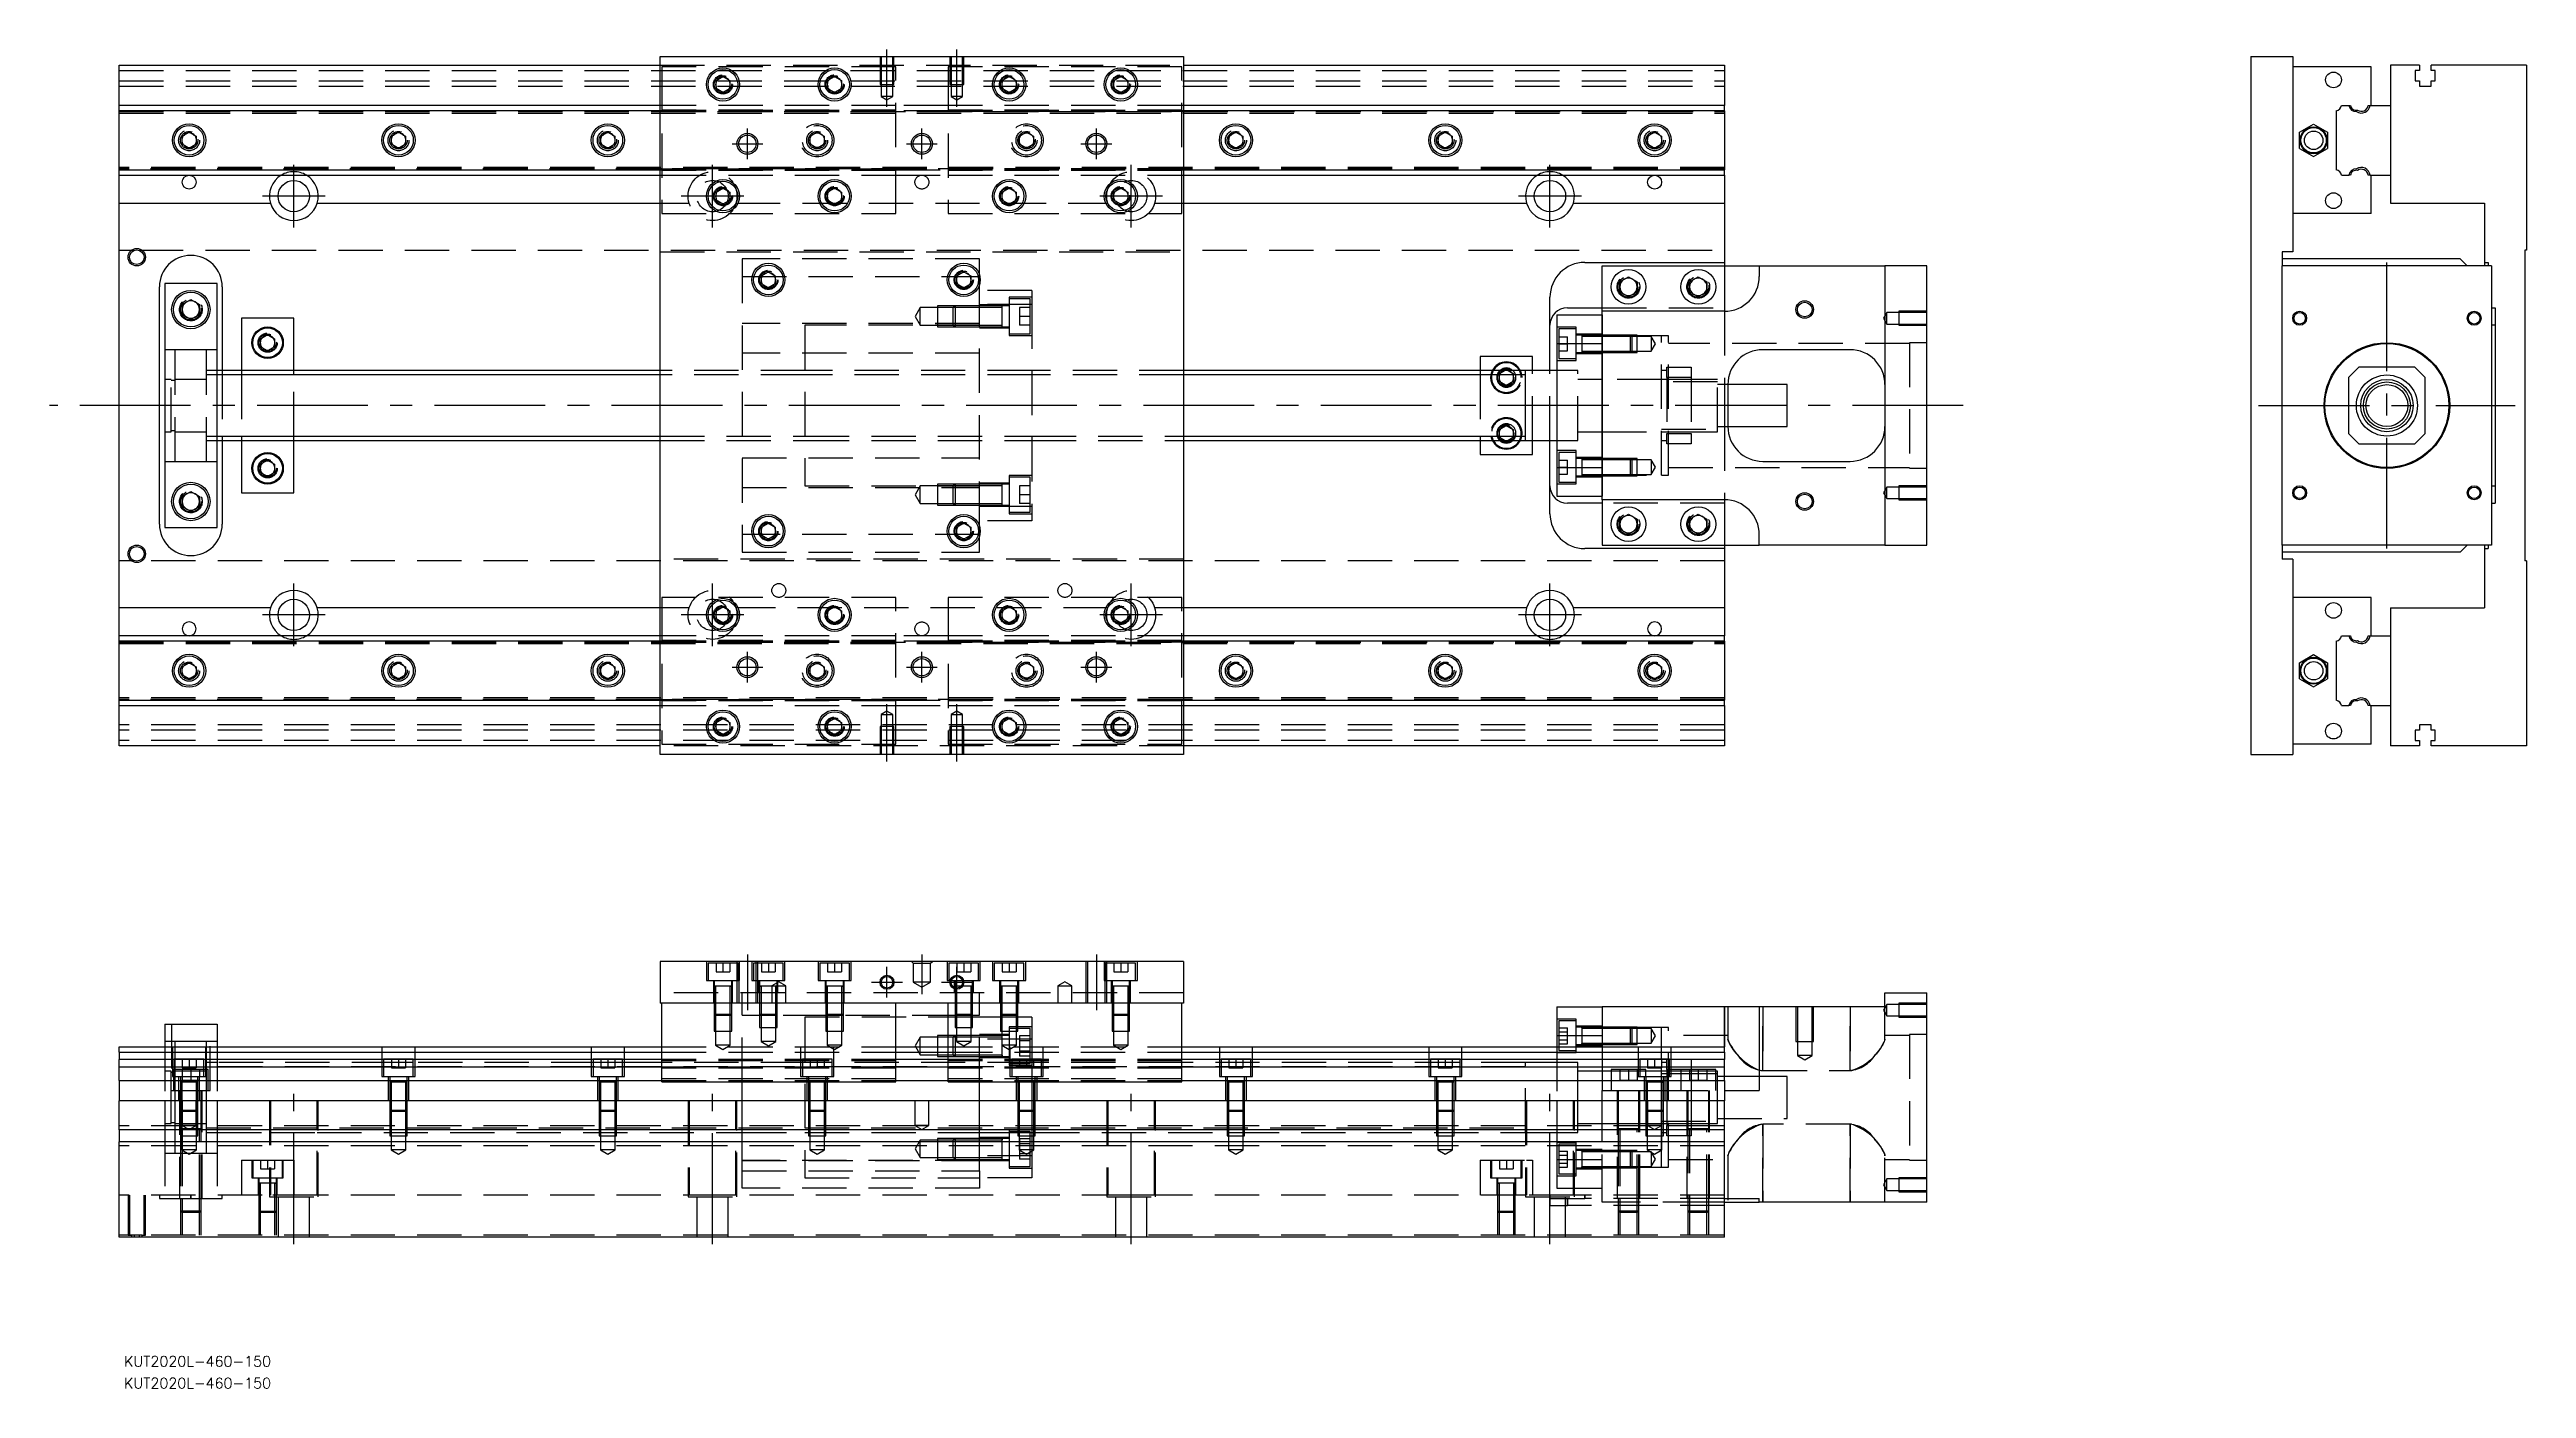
# Model space of a CAD drawing. Extents: x -20 to 690, y -282 to 102.
import ezdxf

# ---------------------------------------------------------------- set-up
doc = ezdxf.new("R2010")
doc.units = 0
doc.linetypes.add('CENTER', pattern=[50.8, 31.75, -6.35, 6.35, -6.35])
doc.linetypes.add('DASHED', pattern=[19.05, 12.7, -6.35])
doc.layers.get('0').update_dxf_attribs({"linetype": 'CONTINUOUS'})
doc.layers.add('CENTER', color=1, linetype='CENTER')
doc.styles.get("Standard").update_dxf_attribs({"font": 'txt.shx', "height": 3, "bigfont": 'bigfont.shx'})

# ---------------------------------------------------------------- blocks, each defined once
blk = doc.blocks.new('*U2')
at = {"color": 7, "linetype": 'CONTINUOUS'}
blk.add_text('KUT2020L-460-150', height=3, dxfattribs=at).set_placement((1.32, -281.65))
blk = doc.blocks.new('*U3')
at = {"color": 7, "linetype": 'CONTINUOUS'}
blk.add_text('KUT2020L-460-150', height=3, dxfattribs=at).set_placement((1.32, -275.37))

msp = doc.modelspace()

# ---------------------------------------------------------------- linework, layer by layer
at = {"color": 7, "linetype": 'CONTINUOUS'}
for p, q in [((155, 100), (305, 100)), ((155, -100), (155, 100)), ((305, 100), (305, -100)), ((610.85, 100), (622.85, 100)), ((610.85, 100), (610.85, -100)), ((622.85, 100), (622.85, 44)), ((0, 97.5), (155, 97.5)), ((0, 86), (0, 97.5)), ((171, 93.1547), (173, 94.309402)), ((171, 90.8453), (171, 93.1547)), ((173, 94.309402), (175, 93.1547)), ((175, 93.1547), (175, 90.8453)), ((203, 93.1547), (205, 94.309402)), ((203, 90.8453), (203, 93.1547)), ((205, 94.309402), (207, 93.1547)), ((207, 93.1547), (207, 90.8453)), ((253, 93.1547), (255, 94.309402)), ((253, 90.8453), (253, 93.1547)), ((255, 94.309402), (257, 93.1547)), ((257, 93.1547), (257, 90.8453)), ((285, 93.1547), (287, 94.309402)), ((285, 90.8453), (285, 93.1547)), ((287, 94.309402), (289, 93.1547)), ((289, 93.1547), (289, 90.8453)), ((305, 97.5), (460, 97.5)), ((460, 97.5), (460, 86)), ((645.35, 97), (622.85, 97)), ((645.35, 86), (645.35, 97)), ((650.85, 97.5), (650.85, 86)), ((659.15, 97.5), (650.85, 97.5)), ((659.15, 96), (658, 96)), ((658, 96), (658, 93)), ((658, 93), (659.15, 93)), ((659.15, 97.5), (659.15, 96)), ((659.15, 93), (659.15, 91.5)), ((662.55, 96), (662.55, 97.5)), ((689.85, 97.5), (662.55, 97.5)), ((663.7, 96), (662.55, 96)), ((662.55, 91.5), (662.55, 93)), ((662.55, 93), (663.7, 93)), ((663.7, 93), (663.7, 96)), ((689.85, 97.5), (689.85, 44.5)), ((0, 84.460392), (0, 86)), ((155, 86), (0, 86)), ((173, 89.690598), (171, 90.8453)), ((175, 90.8453), (173, 89.690598)), ((205, 89.690598), (203, 90.8453)), ((207, 90.8453), (205, 89.690598)), ((255, 89.690598), (253, 90.8453)), ((257, 90.8453), (255, 89.690598)), ((287, 89.690598), (285, 90.8453)), ((289, 90.8453), (287, 89.690598)), ((460, 86), (305, 86)), ((460, 84.460392), (460, 86)), ((636.889608, 86), (638.97154, 86)), ((638.97154, 86), (639.37668, 86)), ((644.527372, 86), (645.031934, 86)), ((645.031934, 86), (650.85, 86)), ((650.85, 86), (650.85, 66)), ((650.85, 86), (650.85, 66)), ((659.15, 91.5), (662.55, 91.5)), ((0, 67.539608), (0, 84.460392)), ((155, 84.460392), (0, 84.460392)), ((18, 77.1547), (20, 78.309402)), ((20, 78.309402), (22, 77.1547)), ((78, 77.1547), (80, 78.309402)), ((80, 78.309402), (82, 77.1547)), ((138, 77.1547), (140, 78.309402)), ((140, 78.309402), (142, 77.1547)), ((460, 84.460392), (305, 84.460392)), ((318, 77.1547), (320, 78.309402)), ((320, 78.309402), (322, 77.1547)), ((378, 77.1547), (380, 78.309402)), ((380, 78.309402), (382, 77.1547)), ((438, 77.1547), (440, 78.309402)), ((440, 78.309402), (442, 77.1547)), ((460, 84.460392), (460, 67.539608)), ((624.850002, 78.309401), (628.850002, 80.618802)), ((624.850002, 73.690599), (624.850002, 78.309401)), ((628.850002, 80.618802), (632.850002, 78.309401)), ((632.850002, 78.309401), (632.850002, 73.690599)), ((635.35, 84.460392), (635.35, 67.539608)), ((18, 74.8453), (18, 77.1547)), ((20, 73.690598), (18, 74.8453)), ((22, 74.8453), (20, 73.690598)), ((22, 77.1547), (22, 74.8453)), ((78, 74.8453), (78, 77.1547)), ((80, 73.690598), (78, 74.8453)), ((82, 74.8453), (80, 73.690598)), ((82, 77.1547), (82, 74.8453)), ((138, 74.8453), (138, 77.1547)), ((140, 73.690598), (138, 74.8453)), ((142, 74.8453), (140, 73.690598)), ((142, 77.1547), (142, 74.8453)), ((318, 74.8453), (318, 77.1547)), ((320, 73.690598), (318, 74.8453)), ((322, 74.8453), (320, 73.690598)), ((322, 77.1547), (322, 74.8453)), ((378, 74.8453), (378, 77.1547)), ((380, 73.690598), (378, 74.8453)), ((382, 74.8453), (380, 73.690598)), ((382, 77.1547), (382, 74.8453)), ((438, 74.8453), (438, 77.1547)), ((440, 73.690598), (438, 74.8453)), ((442, 74.8453), (440, 73.690598)), ((442, 77.1547), (442, 74.8453)), ((624.850002, 73.690599), (628.850002, 71.381198)), ((628.850002, 71.381198), (632.850002, 73.690599)), ((0, 67.539608), (155, 67.539608)), ((0, 66), (0, 67.539608)), ((0, 66), (155, 66)), ((0, 58), (0, 66)), ((305, 67.539608), (460, 67.539608)), ((305, 66), (460, 66)), ((460, 66), (460, 67.539608)), ((460, 66), (460, 58)), ((636.889608, 66), (638.97154, 66)), ((639.37668, 66), (638.97154, 66)), ((645.031934, 66), (644.527372, 66)), ((645.031934, 66), (650.85, 66)), ((645.35, 55), (645.35, 66)), ((650.85, 66), (650.85, 58)), ((0, 58), (43.291796, 58)), ((0, -58), (0, 58)), ((56.708204, 58), (155, 58)), ((171, 61.1547), (173, 62.309402)), ((171, 58.8453), (171, 61.1547)), ((173, 57.690598), (171, 58.8453)), ((173, 62.309402), (175, 61.1547)), ((175, 58.8453), (173, 57.690598)), ((175, 61.1547), (175, 58.8453)), ((203, 61.1547), (205, 62.309402)), ((203, 58.8453), (203, 61.1547)), ((205, 57.690598), (203, 58.8453)), ((205, 62.309402), (207, 61.1547)), ((207, 58.8453), (205, 57.690598)), ((207, 61.1547), (207, 58.8453)), ((253, 61.1547), (255, 62.309402)), ((253, 58.8453), (253, 61.1547)), ((255, 57.690598), (253, 58.8453)), ((255, 62.309402), (257, 61.1547)), ((257, 58.8453), (255, 57.690598)), ((257, 61.1547), (257, 58.8453)), ((285, 61.1547), (287, 62.309402)), ((285, 58.8453), (285, 61.1547)), ((287, 57.690598), (285, 58.8453)), ((287, 62.309402), (289, 61.1547)), ((289, 58.8453), (287, 57.690598)), ((289, 61.1547), (289, 58.8453)), ((305, 58), (403.291796, 58)), ((416.708204, 58), (460, 58)), ((460, 58), (460, 41)), ((650.85, 58), (677.85, 58)), ((677.85, 58), (677.85, 41)), ((645.35, 55), (622.85, 55)), ((622.85, 44), (619.85, 44)), ((619.85, 44), (619.85, 40)), ((689.85, 44.5), (689.35, 44.5)), ((689.35, 44.5), (689.35, -44.5)), ((184, 37.1547), (186, 38.309402)), ((184, 34.8453), (184, 37.1547)), ((186, 38.309402), (188, 37.1547)), ((188, 37.1547), (188, 34.8453)), ((240, 37.1547), (242, 38.309402)), ((240, 34.8453), (240, 37.1547)), ((242, 38.309402), (244, 37.1547)), ((244, 37.1547), (244, 34.8453)), ((420, 41), (460, 41)), ((425, 27), (425, 40)), ((425, 40), (470, 40)), ((430, 35.443376), (432.5, 36.886752)), ((432.5, 36.886752), (435, 35.443376)), ((450, 35.443376), (452.5, 36.886752)), ((452.5, 36.886752), (455, 35.443376)), ((460, 41), (460, 40)), ((470, 40), (470, 37)), ((470, 40), (506, 40)), ((506, 40), (506, -40)), ((518, 40), (506, 40)), ((518, -40), (518, 40)), ((670.85, 42), (619.85, 42)), ((619.85, -40), (619.85, 40)), ((679.85, 40), (619.85, 40)), ((672.85, 40), (670.85, 42)), ((677.85, 41), (678.85, 41)), ((677.85, 41), (677.85, 40)), ((678.85, 41), (678.85, 40)), ((679.85, 40), (679.85, -40)), ((11.5, -34), (11.5, 34)), ((28, 35), (13, 35)), ((13, 35), (13, -35)), ((18, 28.943376), (20.5, 30.386752)), ((18, 26.056624), (18, 28.943376)), ((20.5, 30.386752), (23, 28.943376)), ((23, 28.943376), (23, 26.056624)), ((28, -35), (28, 35)), ((29.5, 34), (29.5, 10)), ((186, 33.690598), (184, 34.8453)), ((188, 34.8453), (186, 33.690598)), ((242, 33.690598), (240, 34.8453)), ((244, 34.8453), (242, 33.690598)), ((410, 10), (410, 31)), ((430, 32.556624), (430, 35.443376)), ((432.5, 31.113248), (430, 32.556624)), ((435, 32.556624), (432.5, 31.113248)), ((435, 35.443376), (435, 32.556624)), ((450, 32.556624), (450, 35.443376)), ((452.5, 31.113248), (450, 32.556624)), ((455, 32.556624), (452.5, 31.113248)), ((455, 35.443376), (455, 32.556624)), ((20.5, 24.613248), (18, 26.056624)), ((23, 26.056624), (20.5, 24.613248)), ((50, 25), (35, 25)), ((35, 25), (35, 10)), ((50, 10), (50, 25)), ((412, 26), (425, 26)), ((412, 26), (412, 17.78342)), ((415, 28), (425, 28)), ((425, 17.78342), (425, 27)), ((460, 27), (425, 27)), ((679.85, 28), (680.85, 28)), ((680.85, 23), (679.85, 23)), ((680.85, 28), (680.85, -28)), ((40.5, 19.1547), (42.5, 20.309402)), ((40.5, 16.8453), (40.5, 19.1547)), ((42.5, 15.690598), (40.5, 16.8453)), ((42.5, 20.309402), (44.5, 19.1547)), ((44.5, 16.8453), (42.5, 15.690598)), ((44.5, 19.1547), (44.5, 16.8453)), ((412, 17.78342), (425, 17.78342)), ((412, 17.78342), (412, -17.78342)), ((425, 17.78342), (425, -17.78342)), ((425, -17.78342), (425, 17.78342)), ((496, 16), (471, 16)), ((155, 10), (28, 10)), ((403, 10), (305, 10)), ((405, 14), (390, 14)), ((390, 14), (390, 10)), ((396.964102, 10), (397.5, 10.309402)), ((397.5, 10.309402), (398.035898, 10)), ((403, 10), (402.995, 10)), ((403, -10), (403, 10)), ((412, 10), (403, 10)), ((403.005, 10), (403, 10)), ((405, 10), (405, 14)), ((641.85, 11), (638.85, 8)), ((638.85, 8), (638.85, -8)), ((657.85, 11), (641.85, 11)), ((660.85, 8), (657.85, 11)), ((660.85, -8), (660.85, 8)), ((461, 6), (461, -6)), ((478, 6), (461, 6)), ((478, -6), (478, 6)), ((461, -6), (478, -6)), ((28, -10), (155, -10)), ((29.5, -10), (29.5, -34)), ((35, -10), (35, -25)), ((50, -25), (50, -10)), ((305, -10), (403, -10)), ((390, -10), (390, -14)), ((390, -14), (405, -14)), ((397.5, -10.309402), (396.964102, -10)), ((398.035898, -10), (397.5, -10.309402)), ((402.995, -10), (403, -10)), ((403, -10), (412, -10)), ((403, -10), (403.005, -10)), ((405, -14), (405, -10)), ((410, -31), (410, -10)), ((638.85, -8), (641.85, -11)), ((641.85, -11), (657.85, -11)), ((657.85, -11), (660.85, -8)), ((40.5, -16.8453), (42.5, -15.690598)), ((40.5, -19.1547), (40.5, -16.8453)), ((42.5, -20.309402), (40.5, -19.1547)), ((42.5, -15.690598), (44.5, -16.8453)), ((44.5, -19.1547), (42.5, -20.309402)), ((44.5, -16.8453), (44.5, -19.1547)), ((412, -17.78342), (425, -17.78342)), ((412, -17.78342), (412, -26)), ((425, -27), (425, -17.78342)), ((471, -16), (496, -16)), ((18, -26.056624), (20.5, -24.613248)), ((18, -28.943376), (18, -26.056624)), ((20.5, -24.613248), (23, -26.056624)), ((23, -26.056624), (23, -28.943376)), ((35, -25), (50, -25)), ((412, -26), (425, -26)), ((425, -28), (415, -28)), ((460, -27), (425, -27)), ((425, -27), (425, -40)), ((679.85, -23), (680.85, -23)), ((679.85, -28), (680.85, -28)), ((13, -35), (28, -35)), ((20.5, -30.386752), (18, -28.943376)), ((23, -28.943376), (20.5, -30.386752)), ((184, -34.8453), (186, -33.690598)), ((184, -37.1547), (184, -34.8453)), ((186, -33.690598), (188, -34.8453)), ((188, -34.8453), (188, -37.1547)), ((240, -34.8453), (242, -33.690598)), ((240, -37.1547), (240, -34.8453)), ((242, -33.690598), (244, -34.8453)), ((244, -34.8453), (244, -37.1547)), ((430, -32.556624), (432.5, -31.113248)), ((430, -35.443376), (430, -32.556624)), ((432.5, -36.886752), (430, -35.443376)), ((432.5, -31.113248), (435, -32.556624)), ((435, -35.443376), (432.5, -36.886752)), ((435, -32.556624), (435, -35.443376)), ((450, -32.556624), (452.5, -31.113248)), ((450, -35.443376), (450, -32.556624)), ((452.5, -36.886752), (450, -35.443376)), ((452.5, -31.113248), (455, -32.556624)), ((455, -35.443376), (452.5, -36.886752)), ((455, -32.556624), (455, -35.443376)), ((186, -38.309402), (184, -37.1547)), ((188, -37.1547), (186, -38.309402)), ((242, -38.309402), (240, -37.1547)), ((244, -37.1547), (242, -38.309402)), ((460, -41), (420, -41)), ((425, -40), (470, -40)), ((460, -40), (460, -41)), ((460, -41), (460, -58)), ((470, -40), (470, -37)), ((506, -40), (470, -40)), ((506, -40), (518, -40)), ((619.85, -40), (619.85, -44)), ((679.85, -40), (619.85, -40)), ((670.85, -42), (619.85, -42)), ((670.85, -42), (672.85, -40)), ((677.85, -40), (677.85, -41)), ((677.85, -41), (677.85, -58)), ((677.85, -41), (678.85, -41)), ((678.85, -40), (678.85, -41)), ((622.85, -44), (619.85, -44)), ((622.85, -44), (622.85, -100)), ((689.85, -44.5), (689.35, -44.5)), ((689.85, -44.5), (689.85, -97.5)), ((645.35, -55), (622.85, -55)), ((645.35, -66), (645.35, -55)), ((0, -66), (0, -58)), ((43.291796, -58), (0, -58)), ((155, -58), (56.708204, -58)), ((171, -58.8453), (173, -57.690598)), ((171, -61.1547), (171, -58.8453)), ((173, -62.309402), (171, -61.1547)), ((173, -57.690598), (175, -58.8453)), ((175, -61.1547), (173, -62.309402)), ((175, -58.8453), (175, -61.1547)), ((203, -58.8453), (205, -57.690598)), ((203, -61.1547), (203, -58.8453)), ((205, -62.309402), (203, -61.1547)), ((205, -57.690598), (207, -58.8453)), ((207, -61.1547), (205, -62.309402)), ((207, -58.8453), (207, -61.1547)), ((253, -58.8453), (255, -57.690598)), ((253, -61.1547), (253, -58.8453)), ((255, -62.309402), (253, -61.1547)), ((255, -57.690598), (257, -58.8453)), ((257, -61.1547), (255, -62.309402)), ((257, -58.8453), (257, -61.1547)), ((285, -58.8453), (287, -57.690598)), ((285, -61.1547), (285, -58.8453)), ((287, -62.309402), (285, -61.1547)), ((287, -57.690598), (289, -58.8453)), ((289, -61.1547), (287, -62.309402)), ((289, -58.8453), (289, -61.1547)), ((403.291796, -58), (305, -58)), ((460, -58), (416.708204, -58)), ((460, -58), (460, -66)), ((650.85, -58), (650.85, -66)), ((650.85, -58), (677.85, -58)), ((0, -67.539608), (0, -66)), ((155, -66), (0, -66)), ((0, -84.460392), (0, -67.539608)), ((155, -67.539608), (0, -67.539608)), ((460, -66), (305, -66)), ((460, -67.539608), (305, -67.539608)), ((460, -67.539608), (460, -66)), ((460, -67.539608), (460, -84.460392)), ((635.35, -67.539608), (635.35, -84.460392)), ((636.889608, -66), (638.97154, -66)), ((638.97154, -66), (639.37668, -66)), ((644.527372, -66), (645.031934, -66)), ((645.031934, -66), (650.85, -66)), ((650.85, -66), (650.85, -86)), ((650.85, -66), (650.85, -86)), ((18, -74.8453), (20, -73.690598)), ((18, -77.1547), (18, -74.8453)), ((20, -78.309402), (18, -77.1547)), ((20, -73.690598), (22, -74.8453)), ((22, -77.1547), (20, -78.309402)), ((22, -74.8453), (22, -77.1547)), ((78, -74.8453), (80, -73.690598)), ((78, -77.1547), (78, -74.8453)), ((80, -78.309402), (78, -77.1547)), ((80, -73.690598), (82, -74.8453)), ((82, -77.1547), (80, -78.309402)), ((82, -74.8453), (82, -77.1547)), ((138, -74.8453), (140, -73.690598)), ((138, -77.1547), (138, -74.8453)), ((140, -78.309402), (138, -77.1547)), ((140, -73.690598), (142, -74.8453)), ((142, -77.1547), (140, -78.309402)), ((142, -74.8453), (142, -77.1547)), ((318, -74.8453), (320, -73.690598)), ((318, -77.1547), (318, -74.8453)), ((320, -78.309402), (318, -77.1547)), ((320, -73.690598), (322, -74.8453)), ((322, -77.1547), (320, -78.309402)), ((322, -74.8453), (322, -77.1547)), ((378, -74.8453), (380, -73.690598)), ((378, -77.1547), (378, -74.8453)), ((380, -78.309402), (378, -77.1547)), ((380, -73.690598), (382, -74.8453)), ((382, -77.1547), (380, -78.309402)), ((382, -74.8453), (382, -77.1547)), ((438, -74.8453), (440, -73.690598)), ((438, -77.1547), (438, -74.8453)), ((440, -78.309402), (438, -77.1547)), ((440, -73.690598), (442, -74.8453)), ((442, -77.1547), (440, -78.309402)), ((442, -74.8453), (442, -77.1547)), ((624.850002, -73.690599), (628.850002, -71.381198)), ((624.850002, -78.309401), (624.850002, -73.690599)), ((628.850002, -71.381198), (632.850002, -73.690599)), ((632.850002, -73.690599), (632.850002, -78.309401)), ((0, -84.460392), (155, -84.460392)), ((0, -86), (0, -84.460392)), ((305, -84.460392), (460, -84.460392)), ((460, -86), (460, -84.460392)), ((624.850002, -78.309401), (628.850002, -80.618802)), ((628.850002, -80.618802), (632.850002, -78.309401)), ((0, -86), (155, -86)), ((0, -97.5), (0, -86)), ((171, -90.8453), (173, -89.690598)), ((171, -93.1547), (171, -90.8453)), ((173, -89.690598), (175, -90.8453)), ((175, -90.8453), (175, -93.1547)), ((203, -90.8453), (205, -89.690598)), ((203, -93.1547), (203, -90.8453)), ((205, -89.690598), (207, -90.8453)), ((207, -90.8453), (207, -93.1547)), ((253, -90.8453), (255, -89.690598)), ((253, -93.1547), (253, -90.8453)), ((255, -89.690598), (257, -90.8453)), ((257, -90.8453), (257, -93.1547)), ((285, -90.8453), (287, -89.690598)), ((285, -93.1547), (285, -90.8453)), ((287, -89.690598), (289, -90.8453)), ((289, -90.8453), (289, -93.1547)), ((305, -86), (460, -86)), ((460, -86), (460, -97.5)), ((636.889608, -86), (638.97154, -86)), ((639.37668, -86), (638.97154, -86)), ((645.031934, -86), (644.527372, -86)), ((645.031934, -86), (650.85, -86)), ((645.35, -97), (645.35, -86)), ((650.85, -86), (650.85, -97.5)), ((662.55, -91.5), (659.15, -91.5)), ((659.15, -91.5), (659.15, -93)), ((662.55, -93), (662.55, -91.5)), ((155, -97.5), (0, -97.5)), ((173, -94.309402), (171, -93.1547)), ((175, -93.1547), (173, -94.309402)), ((205, -94.309402), (203, -93.1547)), ((207, -93.1547), (205, -94.309402)), ((255, -94.309402), (253, -93.1547)), ((257, -93.1547), (255, -94.309402)), ((287, -94.309402), (285, -93.1547)), ((289, -93.1547), (287, -94.309402)), ((460, -97.5), (305, -97.5)), ((645.35, -97), (622.85, -97)), ((659.15, -97.5), (650.85, -97.5)), ((659.15, -93), (658, -93)), ((658, -93), (658, -96)), ((658, -96), (659.15, -96)), ((659.15, -96), (659.15, -97.5)), ((663.7, -93), (662.55, -93)), ((662.55, -97.5), (662.55, -96)), ((662.55, -96), (663.7, -96)), ((689.85, -97.5), (662.55, -97.5)), ((663.7, -96), (663.7, -93)), ((305, -100), (155, -100)), ((610.85, -100), (622.85, -100)), ((305, -159.27), (155, -159.27)), ((155, -159.27), (155, -171.27)), ((305, -159.27), (305, -171.27)), ((506, -172.27), (506, -168.27)), ((506, -168.27), (518, -168.27)), ((518, -228.27), (518, -168.27)), ((13, -177.27), (13, -183.77)), ((13, -177.27), (28, -177.27)), ((28, -177.27), (28, -183.77)), ((305, -171.27), (155, -171.27)), ((155.5, -193.77), (155.5, -171.27)), ((222.5, -193.77), (222.5, -171.27)), ((237.5, -193.77), (237.5, -171.27)), ((304.5, -193.77), (304.5, -171.27)), ((412, -172.27), (425, -172.27)), ((412, -172.27), (412, -180.48658)), ((460, -172.27), (425, -172.27)), ((425, -172.27), (425, -183.77)), ((460, -183.77), (460, -172.27)), ((470, -172.27), (460, -172.27)), ((470, -172.27), (470, -196.27)), ((506, -172.27), (470, -172.27)), ((0, -185.309608), (0, -183.77)), ((0, -183.77), (155.5, -183.77)), ((222.5, -183.77), (237.5, -183.77)), ((304.5, -183.77), (460, -183.77)), ((412, -180.48658), (425, -180.48658)), ((412, -180.48658), (412, -183.77)), ((460, -185.309608), (460, -183.77)), ((0, -185.309608), (0, -187.39154)), ((0, -185.309608), (155.5, -185.309608)), ((155.5, -187.39154), (0, -187.39154)), ((0, -189.606666), (0, -187.39154)), ((0, -193.451934), (0, -189.606666)), ((155.5, -189.606666), (0, -189.606666)), ((222.5, -185.309608), (237.5, -185.309608)), ((237.5, -187.39154), (222.5, -187.39154)), ((237.5, -189.606666), (222.5, -189.606666)), ((304.5, -185.309608), (460, -185.309608)), ((460, -187.39154), (304.5, -187.39154)), ((460, -189.606666), (304.5, -189.606666)), ((460, -185.309608), (460, -187.39154)), ((460, -189.606666), (460, -187.39154)), ((460, -193.451934), (460, -189.606666)), ((0, -193.451934), (0, -199.27)), ((0, -193.451934), (155.5, -193.451934)), ((155.5, -193.77), (222.5, -193.77)), ((222.5, -193.451934), (237.5, -193.451934)), ((237.5, -193.77), (304.5, -193.77)), ((304.5, -193.451934), (460, -193.451934)), ((460, -193.451934), (460, -199.27)), ((460, -196.27), (470, -196.27)), ((460, -199.27), (0, -199.27)), ((0, -207.57), (0, -199.27)), ((460, -207.57), (460, -199.27)), ((460, -207.57), (0, -207.57)), ((0, -207.57), (0, -210.97)), ((460, -210.97), (0, -210.97)), ((0, -238.27), (0, -210.97)), ((460, -210.97), (460, -207.57)), ((460, -238.27), (460, -210.97)), ((460, -227.27), (470, -227.27)), ((460, -228.27), (470, -228.27)), ((470, -228.27), (470, -227.27)), ((518, -228.27), (470, -228.27)), ((460, -238.27), (0, -238.27))]:
    msp.add_line(p, q, dxfattribs=at)
at = {"color": 3, "linetype": 'DASHED'}
for p, q in [((218.000006, 100), (218.000006, 92)), ((218.35, 100), (218.35, 92)), ((221.65, 92), (221.65, 100)), ((221.999994, 92), (221.999994, 100)), ((238.000006, 100), (238.000006, 92)), ((238.35, 100), (238.35, 92)), ((241.65, 92), (241.65, 100)), ((241.999994, 92), (241.999994, 100)), ((0, 96), (460, 96)), ((0, 93), (460, 93)), ((155, 97.5), (305, 97.5)), ((155.5, 97), (155.5, 55)), ((222.5, 97), (155.5, 97)), ((175.483582, 92.286038), (175.5, 92)), ((207.483582, 92.286038), (207.5, 92)), ((222.5, 55), (222.5, 97)), ((304.5, 97), (237.5, 97)), ((237.5, 97), (237.5, 55)), ((257.483582, 92.286038), (257.5, 92)), ((289.483582, 92.286038), (289.5, 92)), ((304.5, 55), (304.5, 97)), ((0, 91.5), (460, 91.5)), ((155.5, 86), (155, 86)), ((222.5, 86), (155.5, 86)), ((218.000006, 92), (221.999994, 92)), ((218.35, 92), (218.35, 88.5)), ((221.65, 88.5), (218.35, 88.5)), ((218.35, 88.5), (220, 87.547372)), ((220, 87.547372), (221.65, 88.5)), ((221.65, 88.5), (221.65, 92)), ((237.5, 86), (222.5, 86)), ((304.5, 86), (237.5, 86)), ((238.000006, 92), (241.999994, 92)), ((238.35, 92), (238.35, 88.5)), ((241.65, 88.5), (238.35, 88.5)), ((238.35, 88.5), (240, 87.547372)), ((240, 87.547372), (241.65, 88.5)), ((241.65, 88.5), (241.65, 92)), ((305, 86), (304.5, 86)), ((0, 84.204452), (155, 84.204452)), ((0, 84.2), (460, 84.2)), ((0, 83.8), (460, 83.8)), ((155.5, 84.460392), (155, 84.460392)), ((155, 84.204452), (155.5, 84.204452)), ((222.5, 84.643014), (155.5, 84.643014)), ((155.5, 84.6), (222.5, 84.6)), ((222.5, 84.460392), (155.5, 84.460392)), ((155.5, 84.3), (222.5, 84.3)), ((155.5, 84.204452), (304.5, 84.204452)), ((198, 77.1547), (200, 78.309402)), ((200, 78.309402), (202, 77.1547)), ((237.5, 84.460392), (222.5, 84.460392)), ((304.5, 84.643014), (237.5, 84.643014)), ((237.5, 84.6), (304.5, 84.6)), ((304.5, 84.460392), (237.5, 84.460392)), ((237.5, 84.3), (304.5, 84.3)), ((258, 77.1547), (260, 78.309402)), ((260, 78.309402), (262, 77.1547)), ((305, 84.460392), (304.5, 84.460392)), ((304.5, 84.204452), (305, 84.204452)), ((305, 84.204452), (460, 84.204452)), ((22.483582, 76.286038), (22.5, 76)), ((77.5, 76), (77.518502, 76.303588)), ((142.483582, 76.286038), (142.5, 76)), ((197.5, 76), (197.512884, 76.253488)), ((198, 74.8453), (198, 77.1547)), ((200, 73.690598), (198, 74.8453)), ((202, 74.8453), (200, 73.690598)), ((202, 77.1547), (202, 74.8453)), ((258, 74.8453), (258, 77.1547)), ((260, 73.690598), (258, 74.8453)), ((262, 74.8453), (260, 73.690598)), ((262, 77.1547), (262, 74.8453)), ((262.483582, 76.286038), (262.5, 76)), ((317.5, 76), (317.512884, 76.253488)), ((382.483582, 76.286038), (382.5, 76)), ((437.5, 76), (437.518502, 76.303588)), ((460, 68.2), (0, 68.2)), ((460, 67.8), (0, 67.8)), ((155, 67.795548), (0, 67.795548)), ((155.5, 67.795548), (155, 67.795548)), ((155, 67.539608), (155.5, 67.539608)), ((155, 66), (155.5, 66)), ((304.5, 67.795548), (155.5, 67.795548)), ((222.5, 67.7), (155.5, 67.7)), ((155.5, 67.539608), (222.5, 67.539608)), ((222.5, 67.4), (155.5, 67.4)), ((222.5, 67.356986), (155.5, 67.356986)), ((155.5, 66), (222.5, 66)), ((222.5, 67.539608), (237.5, 67.539608)), ((222.5, 66), (237.5, 66)), ((304.5, 67.7), (237.5, 67.7)), ((237.5, 67.539608), (304.5, 67.539608)), ((304.5, 67.4), (237.5, 67.4)), ((304.5, 67.356986), (237.5, 67.356986)), ((237.5, 66), (304.5, 66)), ((305, 67.795548), (304.5, 67.795548)), ((304.5, 67.539608), (305, 67.539608)), ((304.5, 66), (305, 66)), ((460, 67.795548), (305, 67.795548)), ((155, 58), (163.291796, 58)), ((175.483582, 60.286038), (175.5, 60)), ((176.708204, 58), (283.291796, 58)), ((207.483582, 60.286038), (207.5, 60)), ((252.5, 60), (252.512884, 60.253488)), ((289.483582, 60.286038), (289.5, 60)), ((296.708204, 58), (305, 58)), ((155.5, 55), (222.5, 55)), ((237.5, 55), (304.5, 55)), ((0, 44.5), (4.359688, 44.5)), ((5.640312, 44.5), (460, 44.5)), ((155, 44), (305, 44)), ((246.5, 42), (178.5, 42)), ((178.5, 42), (178.5, -42)), ((178.5, 37), (246.5, 37)), ((183.5, 36), (183.512884, 36.253488)), ((239.5, 36), (239.518502, 36.303588)), ((246.5, 37.52069), (246.5, 42)), ((246.5, 34.47931), (246.5, 37.52069)), ((460, 40), (460, 28)), ((234.5, 28.547744), (234.5, 22.547754)), ((239.49998, 28.547744), (234.5, 28.547744)), ((239.5, 28.54775), (239, 28.04775)), ((246.5, 28.547744), (239.499994, 28.547744)), ((239.5, 28.54775), (239.5, 22.54775)), ((246.5, 28.54775), (239.5, 28.54775)), ((246.5, -34.47931), (246.5, 34.47931)), ((261.5, 33), (246.5, 33)), ((261.5, 28.982754), (246.5, 28.982754)), ((255, 28.84775), (246.5, 28.84775)), ((253, 28.54775), (246.50002, 28.54775)), ((253, 28.54775), (252.995, 28.54775)), ((253, 28.04775), (253, 28.547754)), ((253, 28.197952), (253, 28.54775)), ((255, 28.54775), (253, 28.54775)), ((253.005, 28.54775), (253, 28.54775)), ((255, 31.04775), (255, 20.04775)), ((261.5, 31.04775), (255, 31.04775)), ((261, 30.54775), (255, 30.54775)), ((261, 20.54775), (261, 30.54775)), ((261.5, 33), (261.5, 28.982754)), ((261.5, 28.982754), (261.5, -28.982754)), ((429.5, 34), (429.520026, 34.346056)), ((455.477798, 34.364306), (455.5, 34)), ((23.477798, 27.864306), (23.5, 27.5)), ((246.5, 23.5), (178.5, 23.5)), ((196.5, 23), (196.5, -23)), ((246.5, 23), (196.5, 23)), ((229.5, 28.04775), (228.056624, 25.54775)), ((228.056624, 25.54775), (229.5, 23.04775)), ((229.5, 23.04775), (229.5, 28.04775)), ((234.5, 28.04775), (229.5, 28.04775)), ((229.5, 23.04775), (234.5, 23.04775)), ((238.99998, 28.04775), (234.5, 28.04775)), ((234.5, 23.04775), (238.99998, 23.04775)), ((234.5, 22.547754), (239.49998, 22.547754)), ((239, 23.04775), (239, 28.04775)), ((246.5, 28.04775), (239, 28.04775)), ((239, 23.04775), (246.5, 23.04775)), ((239, 23.04775), (239.5, 22.54775)), ((239, 23.04775), (246.5, 23.04775)), ((239.5, 22.547754), (246.5, 22.547754)), ((239.5, 22.54775), (246.5, 22.54775)), ((246.5, 22.24775), (255, 22.24775)), ((253, 28.04775), (246.50002, 28.04775)), ((246.50002, 23.04775), (253, 23.04775)), ((246.50002, 22.54775), (253.005, 22.54775)), ((252.995, 22.54775), (255, 22.54775)), ((253, 22.8974), (253, 28.197952)), ((253, 22.547744), (253, 23.04775)), ((253, 22.54775), (253, 22.8974)), ((258, 28.04775), (258, 25.54775)), ((261, 28.04775), (258, 28.04775)), ((258, 25.54775), (258, 23.04775)), ((261, 25.54775), (258, 25.54775)), ((261, 23.04775), (258, 23.04775)), ((417.5, 22.42767), (412, 22.42767)), ((412.5, 21.92767), (412.5, 13.42767)), ((417.5, 21.92767), (412.5, 21.92767)), ((417.5, 12.92767), (417.5, 22.42767)), ((425, 28), (460, 28)), ((425, 26), (425, 17.78342)), ((460, 28), (460, 27)), ((460, 27), (460, 6)), ((506.5, 26.65), (505.547372, 25)), ((505.547372, 25), (506.5, 23.35)), ((506.5, 23.35), (506.5, 26.65)), ((510, 26.65), (506.5, 26.65)), ((506.5, 23.35), (510, 23.35)), ((510, 26.999994), (510, 23.000006)), ((518, 26.999994), (510, 26.999994)), ((518, 26.65), (510, 26.65)), ((510, 23.35), (518, 23.35)), ((510, 23.000006), (518, 23.000006)), ((16, 16), (13, 16)), ((16, -16), (16, 16)), ((25, 16), (16, 16)), ((25, -16), (25, 16)), ((28, 16), (25, 16)), ((44.983582, 18.286038), (45, 18)), ((246.5, 15), (178.5, 15)), ((255, 20.54775), (261, 20.54775)), ((255, 20.04775), (261.5, 20.04775)), ((412.5, 19.67767), (415, 19.67767)), ((412.5, 17.67767), (415, 17.67767)), ((412.5, 15.67767), (415, 15.67767)), ((415, 17.67767), (415, 19.67767)), ((415, 15.67767), (415, 17.67767)), ((425, 20.42767), (417.5, 20.42767)), ((419.1, 20.17767), (417.5, 20.17767)), ((417.5, 15.17767), (419.1, 15.17767)), ((417.5, 14.92767), (425, 14.92767)), ((419.1, 20.17767), (419.095, 20.17767)), ((419.095, 15.17767), (419.1, 15.17767)), ((419.1, 20.17767), (419.1, 19.92022)), ((424.99998, 20.17767), (419.1, 20.17767)), ((419.105, 20.17767), (419.1, 20.17767)), ((419.1, 19.92022), (419.1, 15.435068)), ((424.99998, 19.77767), (419.1, 19.77767)), ((419.1, 15.57767), (424.99998, 15.57767)), ((419.1, 15.435068), (419.1, 15.17767)), ((419.1, 15.17767), (424.99998, 15.17767)), ((419.1, 15.17767), (419.105, 15.17767)), ((433.1, 20.17767), (425, 20.17767)), ((433.1, 20.177664), (425, 20.177664)), ((442, 20), (425, 20)), ((433.5, 19.77767), (425, 19.77767)), ((425, 15.57767), (433.5, 15.57767)), ((425, 15.177674), (433.1, 15.177674)), ((425, 15.17767), (433.1, 15.17767)), ((433.1, 15.17767), (433.1, 20.17767)), ((433.5, 19.77767), (433.1, 20.17767)), ((433.1, 15.17767), (433.5, 15.57767)), ((435, 20.177664), (433.10002, 20.177664)), ((433.10002, 15.177674), (435, 15.177674)), ((433.5, 19.77767), (433.5, 15.57767)), ((435, 19.77767), (433.50002, 19.77767)), ((433.50002, 15.57767), (435, 15.57767)), ((435, 15.177674), (435, 20.177664)), ((439, 19.77767), (435, 19.77767)), ((435, 15.57767), (439, 15.57767)), ((439, 19.77767), (439, 15.57767)), ((440.212436, 17.67767), (439, 19.77767)), ((439, 15.57767), (440.212436, 17.67767)), ((442, -20), (442, 20)), ((444, 20), (442, 20)), ((444, -20), (444, 20)), ((513, 17.75), (444, 17.75)), ((513, 18), (513, -18)), ((518, 18), (513, 18)), ((14.85, 7.5), (13, 7.5)), ((14.85, -7.5), (14.85, 7.5)), ((16, 7.15), (14.85, 7.15)), ((25, 7.5), (16, 7.5)), ((28, 10), (25, 10)), ((28, 8.75), (25, 8.75)), ((29.5, 10), (29.5, 8.75)), ((29.5, 8.75), (29.5, -8.75)), ((35, 10), (35, 8.75)), ((35, 8.75), (35, -8.75)), ((50, 8.75), (50, 10)), ((50, -8.75), (50, 8.75)), ((196.49998, 10), (155, 10)), ((196.49998, 8.75), (155, 8.75)), ((261.5, 10), (196.5, 10)), ((261.5, 8.75), (196.5, 8.75)), ((305, 10), (261.50002, 10)), ((305, 8.75), (261.50002, 8.75)), ((390, 10), (390, 8.75)), ((390, 8.75), (390, -8.75)), ((395, 8), (395.018502, 8.303588)), ((395.5, 9.1547), (396.964102, 10)), ((395.5, 8.75), (395.5, 9.1547)), ((395.5, 6.8453), (395.5, 8.75)), ((398.035898, 10), (399.5, 9.1547)), ((399.5, 9.1547), (399.5, 8.75)), ((399.5, 8.75), (399.5, 6.8453)), ((405, -10), (405, 10)), ((410, -10), (410, 10)), ((412, 12.92767), (417.5, 12.92767)), ((418, 10), (412, 10)), ((412.5, 13.42767), (417.5, 13.42767)), ((418, -10), (418, 10)), ((425, 7.5), (418, 7.5)), ((442.005, 7.5), (425, 7.5)), ((450.5, 7.5), (441.995, 7.5)), ((443.5, 10), (442, 10)), ((443.5, 11), (450.5, 11)), ((443.5, 8), (443.5, 11)), ((443.5, 8), (443.5, -8)), ((450.5, 8), (443.5, 8)), ((450.5, 11), (450.5, 8)), ((450.5, 8), (450.5, -8)), ((458, 7.5), (450.5, 7.5)), ((458, -7.5), (458, 7.5)), ((397.5, 5.690598), (395.5, 6.8453)), ((399.5, 6.8453), (397.5, 5.690598)), ((458, 6.75), (442, 6.75)), ((461, 6), (458, 6)), ((460, 6), (460, -6)), ((395.5, -6.8453), (397.5, -5.690598)), ((395.5, -8.75), (395.5, -6.8453)), ((397.5, -5.690598), (399.5, -6.8453)), ((399.5, -6.8453), (399.5, -8.75)), ((442, -6.75), (458, -6.75)), ((458, -6), (461, -6)), ((460, -6), (460, -27)), ((13, -7.5), (14.85, -7.5)), ((14.85, -7.15), (16, -7.15)), ((16, -7.5), (25, -7.5)), ((25, -8.75), (28, -8.75)), ((25, -10), (28, -10)), ((29.5, -8.75), (29.5, -10)), ((35, -8.75), (35, -10)), ((50, -10), (50, -8.75)), ((155, -8.75), (196.49998, -8.75)), ((155, -10), (196.49998, -10)), ((196.5, -8.75), (261.5, -8.75)), ((196.5, -10), (261.5, -10)), ((261.50002, -8.75), (305, -8.75)), ((261.50002, -10), (305, -10)), ((390, -8.75), (390, -10)), ((395.5, -9.1547), (395.5, -8.75)), ((396.964102, -10), (395.5, -9.1547)), ((399.5, -9.1547), (398.035898, -10)), ((399.5, -8.75), (399.5, -9.1547)), ((399.983582, -7.713962), (400, -8)), ((412, -10), (418, -10)), ((417.5, -12.92767), (412, -12.92767)), ((412.5, -13.42767), (412.5, -21.92767)), ((417.5, -13.42767), (412.5, -13.42767)), ((417.5, -22.42767), (417.5, -12.92767)), ((418, -7.5), (425, -7.5)), ((425, -7.5), (442.005, -7.5)), ((441.995, -7.5), (450.5, -7.5)), ((442, -10), (443.5, -10)), ((443.5, -8), (450.5, -8)), ((443.5, -11), (443.5, -8)), ((450.5, -11), (443.5, -11)), ((450.5, -7.5), (458, -7.5)), ((450.5, -8), (450.5, -11)), ((13, -16), (16, -16)), ((16, -16), (25, -16)), ((25, -16), (28, -16)), ((40, -18), (40.012884, -17.746512)), ((178.5, -15), (246.5, -15)), ((255, -20.04775), (255, -31.04775)), ((261.5, -20.04775), (255, -20.04775)), ((261, -20.54775), (255, -20.54775)), ((261, -30.54775), (261, -20.54775)), ((412.5, -15.67767), (415, -15.67767)), ((412.5, -17.67767), (415, -17.67767)), ((412.5, -19.67767), (415, -19.67767)), ((415, -17.67767), (415, -15.67767)), ((415, -19.67767), (415, -17.67767)), ((425, -14.92767), (417.5, -14.92767)), ((419.1, -15.17767), (417.5, -15.17767)), ((417.5, -20.17767), (419.1, -20.17767)), ((417.5, -20.42767), (425, -20.42767)), ((419.1, -15.17767), (419.095, -15.17767)), ((419.095, -20.17767), (419.1, -20.17767)), ((419.1, -15.17767), (419.1, -15.435118)), ((419.105, -15.17767), (419.1, -15.17767)), ((424.99998, -15.17767), (419.1, -15.17767)), ((419.1, -15.435118), (419.1, -19.920272)), ((424.99998, -15.57767), (419.1, -15.57767)), ((419.1, -19.77767), (424.99998, -19.77767)), ((419.1, -19.920272), (419.1, -20.17767)), ((419.1, -20.17767), (419.105, -20.17767)), ((419.1, -20.17767), (424.99998, -20.17767)), ((433.1, -15.17767), (425, -15.17767)), ((433.1, -15.177674), (425, -15.177674)), ((433.5, -15.57767), (425, -15.57767)), ((425, -17.78342), (425, -26)), ((425, -19.77767), (433.5, -19.77767)), ((425, -20), (442, -20)), ((425, -20.177664), (433.1, -20.177664)), ((425, -20.17767), (433.1, -20.17767)), ((433.1, -20.17767), (433.1, -15.17767)), ((433.5, -15.57767), (433.1, -15.17767)), ((433.1, -20.17767), (433.5, -19.77767)), ((435, -15.177674), (433.10002, -15.177674)), ((433.10002, -20.177664), (435, -20.177664)), ((433.5, -15.57767), (433.5, -19.77767)), ((435, -15.57767), (433.50002, -15.57767)), ((433.50002, -19.77767), (435, -19.77767)), ((435, -20.177664), (435, -15.177674)), ((439, -15.57767), (435, -15.57767)), ((435, -19.77767), (439, -19.77767)), ((439, -15.57767), (439, -19.77767)), ((440.212436, -17.67767), (439, -15.57767)), ((439, -19.77767), (440.212436, -17.67767)), ((442, -20), (444, -20)), ((444, -17.75), (513, -17.75)), ((513, -18), (518, -18)), ((17.5, -27.5), (17.520026, -27.153944)), ((178.5, -23.5), (246.5, -23.5)), ((196.5, -23), (246.5, -23)), ((229.5, -23.04775), (228.056624, -25.54775)), ((228.056624, -25.54775), (229.5, -28.04775)), ((229.5, -28.04775), (229.5, -23.04775)), ((234.5, -23.04775), (229.5, -23.04775)), ((229.5, -28.04775), (234.5, -28.04775)), ((234.5, -22.547754), (234.5, -28.547744)), ((239.49998, -22.547754), (234.5, -22.547754)), ((238.99998, -23.04775), (234.5, -23.04775)), ((234.5, -28.04775), (238.99998, -28.04775)), ((239.5, -22.54775), (239, -23.04775)), ((239, -28.04775), (239, -23.04775)), ((246.5, -23.04775), (239, -23.04775)), ((246.5, -23.04775), (239, -23.04775)), ((239, -28.04775), (246.5, -28.04775)), ((239, -28.04775), (239.5, -28.54775)), ((239.5, -22.54775), (239.5, -28.54775)), ((246.5, -22.54775), (239.5, -22.54775)), ((246.5, -22.547754), (239.5, -22.547754)), ((255, -22.24775), (246.5, -22.24775)), ((253.005, -22.54775), (246.50002, -22.54775)), ((253, -23.04775), (246.50002, -23.04775)), ((246.50002, -28.04775), (253, -28.04775)), ((255, -22.54775), (252.995, -22.54775)), ((253, -22.897546), (253, -22.54775)), ((253, -28.198098), (253, -22.897546)), ((253, -28.54775), (253, -28.198098)), ((258, -23.04775), (258, -25.54775)), ((261, -23.04775), (258, -23.04775)), ((261, -25.54775), (258, -25.54775)), ((258, -25.54775), (258, -28.04775)), ((261, -28.04775), (258, -28.04775)), ((412, -22.42767), (417.5, -22.42767)), ((412.5, -21.92767), (417.5, -21.92767)), ((460, -28), (425, -28)), ((460, -27), (460, -28)), ((460, -28), (460, -40)), ((506.5, -23.35), (505.547372, -25)), ((505.547372, -25), (506.5, -26.65)), ((506.5, -26.65), (506.5, -23.35)), ((510, -23.35), (506.5, -23.35)), ((506.5, -26.65), (510, -26.65)), ((510, -23.000006), (510, -26.999994)), ((518, -23.000006), (510, -23.000006)), ((518, -23.35), (510, -23.35)), ((510, -26.65), (518, -26.65)), ((510, -26.999994), (518, -26.999994)), ((234.5, -28.547744), (239.49998, -28.547744)), ((239.499994, -28.547744), (246.5, -28.547744)), ((239.5, -28.54775), (246.5, -28.54775)), ((246.5, -28.84775), (255, -28.84775)), ((261.5, -28.982754), (246.5, -28.982754)), ((261.5, -33), (246.5, -33)), ((246.5, -37.52069), (246.5, -34.47931)), ((246.50002, -28.54775), (253, -28.54775)), ((252.995, -28.54775), (253, -28.54775)), ((253, -28.54775), (255, -28.54775)), ((253, -28.54775), (253.005, -28.54775)), ((255, -30.54775), (261, -30.54775)), ((255, -31.04775), (261.5, -31.04775)), ((261.5, -28.982754), (261.5, -33)), ((429.5, -34), (429.520026, -33.653944)), ((455.477798, -33.635694), (455.5, -34)), ((246.5, -37), (178.5, -37)), ((178.5, -42), (246.5, -42)), ((183.5, -36), (183.512884, -35.746512)), ((239.5, -36), (239.518502, -35.696412)), ((246.5, -42), (246.5, -37.52069)), ((4.359688, -44.5), (0, -44.5)), ((460, -44.5), (5.640312, -44.5)), ((305, -44), (155, -44)), ((155.5, -55), (155.5, -97)), ((222.5, -55), (155.5, -55)), ((222.5, -97), (222.5, -55)), ((304.5, -55), (237.5, -55)), ((237.5, -55), (237.5, -97)), ((304.5, -97), (304.5, -55)), ((163.291796, -58), (155, -58)), ((175.483582, -59.713962), (175.5, -60)), ((283.291796, -58), (176.708204, -58)), ((207.483582, -59.713962), (207.5, -60)), ((257.483582, -59.713962), (257.5, -60)), ((289.483582, -59.713962), (289.5, -60)), ((305, -58), (296.708204, -58)), ((0, -67.795548), (155, -67.795548)), ((0, -67.8), (460, -67.8)), ((0, -68.2), (460, -68.2)), ((155.5, -66), (155, -66)), ((155.5, -67.539608), (155, -67.539608)), ((155, -67.795548), (155.5, -67.795548)), ((222.5, -66), (155.5, -66)), ((222.5, -67.356986), (155.5, -67.356986)), ((155.5, -67.4), (222.5, -67.4)), ((222.5, -67.539608), (155.5, -67.539608)), ((155.5, -67.7), (222.5, -67.7)), ((155.5, -67.795548), (304.5, -67.795548)), ((237.5, -66), (222.5, -66)), ((237.5, -67.539608), (222.5, -67.539608)), ((304.5, -66), (237.5, -66)), ((304.5, -67.356986), (237.5, -67.356986)), ((237.5, -67.4), (304.5, -67.4)), ((304.5, -67.539608), (237.5, -67.539608)), ((237.5, -67.7), (304.5, -67.7)), ((305, -66), (304.5, -66)), ((305, -67.539608), (304.5, -67.539608)), ((304.5, -67.795548), (305, -67.795548)), ((305, -67.795548), (460, -67.795548)), ((22.483582, -75.713962), (22.5, -76)), ((82.483582, -75.713962), (82.5, -76)), ((137.5, -76), (137.512884, -75.746512)), ((198, -74.8453), (200, -73.690598)), ((198, -77.1547), (198, -74.8453)), ((200, -78.309402), (198, -77.1547)), ((200, -73.690598), (202, -74.8453)), ((202, -77.1547), (200, -78.309402)), ((202, -74.8453), (202, -77.1547)), ((202.483582, -75.713962), (202.5, -76)), ((257.5, -76), (257.518502, -75.696412)), ((258, -74.8453), (260, -73.690598)), ((258, -77.1547), (258, -74.8453)), ((260, -78.309402), (258, -77.1547)), ((260, -73.690598), (262, -74.8453)), ((262, -77.1547), (260, -78.309402)), ((262, -74.8453), (262, -77.1547)), ((322.483582, -75.713962), (322.5, -76)), ((382.483582, -75.713962), (382.5, -76)), ((442.483582, -75.713962), (442.5, -76)), ((460, -83.8), (0, -83.8)), ((460, -84.2), (0, -84.2)), ((155, -84.204452), (0, -84.204452)), ((155.5, -84.204452), (155, -84.204452)), ((155, -84.460392), (155.5, -84.460392)), ((304.5, -84.204452), (155.5, -84.204452)), ((222.5, -84.3), (155.5, -84.3)), ((155.5, -84.460392), (222.5, -84.460392)), ((222.5, -84.6), (155.5, -84.6)), ((222.5, -84.643014), (155.5, -84.643014)), ((222.5, -84.460392), (237.5, -84.460392)), ((304.5, -84.3), (237.5, -84.3)), ((237.5, -84.460392), (304.5, -84.460392)), ((304.5, -84.6), (237.5, -84.6)), ((304.5, -84.643014), (237.5, -84.643014)), ((305, -84.204452), (304.5, -84.204452)), ((304.5, -84.460392), (305, -84.460392)), ((460, -84.204452), (305, -84.204452)), ((460, -91.5), (0, -91.5)), ((155, -86), (155.5, -86)), ((155.5, -86), (222.5, -86)), ((170.5, -92), (170.512884, -91.746512)), ((202.5, -92), (202.518502, -91.696412)), ((221.999994, -92), (218.000006, -92)), ((218.000006, -92), (218.000006, -100)), ((220, -87.547372), (218.35, -88.5)), ((218.35, -88.5), (221.65, -88.5)), ((218.35, -88.5), (218.35, -92)), ((218.35, -92), (218.35, -100)), ((221.65, -88.5), (220, -87.547372)), ((221.65, -92), (221.65, -88.5)), ((221.65, -100), (221.65, -92)), ((221.999994, -100), (221.999994, -92)), ((222.5, -86), (237.5, -86)), ((237.5, -86), (304.5, -86)), ((241.999994, -92), (238.000006, -92)), ((238.000006, -92), (238.000006, -100)), ((240, -87.547372), (238.35, -88.5)), ((238.35, -88.5), (241.65, -88.5)), ((238.35, -88.5), (238.35, -92)), ((238.35, -92), (238.35, -100)), ((241.65, -88.5), (240, -87.547372)), ((241.65, -92), (241.65, -88.5)), ((241.65, -100), (241.65, -92)), ((241.999994, -100), (241.999994, -92)), ((252.5, -92), (252.518502, -91.696412)), ((289.483582, -91.713962), (289.5, -92)), ((304.5, -86), (305, -86)), ((460, -93), (0, -93)), ((460, -96), (0, -96)), ((305, -97.5), (155, -97.5)), ((155.5, -97), (222.5, -97)), ((237.5, -97), (304.5, -97)), ((168.25, -159.27), (168.25, -164.77)), ((177.25, -159.77), (168.75, -159.77)), ((168.75, -159.77), (168.75, -164.77)), ((171, -159.77), (171, -162.27)), ((171, -162.27), (173, -162.27)), ((173, -159.77), (173, -162.27)), ((173, -162.27), (175, -162.27)), ((175, -159.77), (175, -162.27)), ((177.000006, -159.27), (177.000006, -171.27)), ((177.25, -164.77), (177.25, -159.77)), ((177.5, -159.27), (177.5, -171.27)), ((177.75, -164.77), (177.75, -159.27)), ((181.25, -159.27), (181.25, -164.77)), ((182.999994, -159.77), (181.75, -159.77)), ((181.75, -159.77), (181.75, -164.77)), ((182.5, -171.27), (182.5, -159.27)), ((182.999994, -171.27), (182.999994, -159.27)), ((190.25, -159.77), (182.999994, -159.77)), ((184, -159.77), (184, -162.27)), ((184, -162.27), (186, -162.27)), ((186, -159.77), (186, -162.27)), ((186, -162.27), (188, -162.27)), ((188, -159.77), (188, -162.27)), ((190.25, -164.77), (190.25, -159.77)), ((190.75, -164.77), (190.75, -159.27)), ((200.25, -159.27), (200.25, -164.77)), ((209.25, -159.77), (200.75, -159.77)), ((200.75, -159.77), (200.75, -164.77)), ((203, -159.77), (203, -162.27)), ((203, -162.27), (205, -162.27)), ((205, -159.77), (205, -162.27)), ((205, -162.27), (207, -162.27)), ((207, -159.77), (207, -162.27)), ((209.25, -164.77), (209.25, -159.77)), ((209.75, -164.77), (209.75, -159.27)), ((227.5, -159.77), (227, -159.27)), ((227.5, -159.77), (227.5, -165.27)), ((227.5, -159.77), (232.5, -159.77)), ((232.5, -159.77), (233, -159.27)), ((232.5, -165.27), (232.5, -159.77)), ((237.25, -159.27), (237.25, -164.77)), ((246.25, -159.77), (237.75, -159.77)), ((237.75, -159.77), (237.75, -164.77)), ((240, -159.77), (240, -162.27)), ((240, -162.27), (242, -162.27)), ((242, -159.77), (242, -162.27)), ((242, -162.27), (244, -162.27)), ((244, -159.77), (244, -162.27)), ((246.25, -164.77), (246.25, -159.77)), ((246.75, -164.77), (246.75, -159.27)), ((250.25, -159.27), (250.25, -164.77)), ((259.25, -159.77), (250.75, -159.77)), ((250.75, -159.77), (250.75, -164.77)), ((253, -159.77), (253, -162.27)), ((253, -162.27), (255, -162.27)), ((255, -159.77), (255, -162.27)), ((255, -162.27), (257, -162.27)), ((257, -159.77), (257, -162.27)), ((259.25, -164.77), (259.25, -159.77)), ((259.75, -164.77), (259.75, -159.27)), ((277.000006, -159.27), (277.000006, -171.27)), ((277.5, -159.27), (277.5, -171.27)), ((282.25, -159.27), (282.25, -164.77)), ((282.5, -171.27), (282.5, -159.27)), ((291.25, -159.77), (282.75, -159.77)), ((282.75, -159.77), (282.75, -164.77)), ((282.999994, -159.77), (282.999994, -159.27)), ((282.999994, -164.77), (282.999994, -159.77)), ((285, -159.77), (285, -162.27)), ((285, -162.27), (287, -162.27)), ((287, -159.77), (287, -162.27)), ((287, -162.27), (289, -162.27)), ((289, -159.77), (289, -162.27)), ((291.25, -164.77), (291.25, -159.77)), ((291.75, -164.77), (291.75, -159.27)), ((305, -168.27), (155, -168.27)), ((168.25, -164.77), (177.75, -164.77)), ((170.25, -164.77), (170.25, -171.27)), ((170.5, -164.77), (170.5, -166.37)), ((170.5, -166.365), (170.5, -166.37)), ((170.5, -166.37), (170.757448, -166.37)), ((170.757468, -166.37), (170.5, -166.37)), ((170.5, -166.37), (170.5, -166.375)), ((170.5, -166.37), (170.5, -171.26998)), ((175.242552, -166.37), (170.757468, -166.37)), ((170.9, -166.37), (170.9, -171.26998)), ((175.1, -171.26998), (175.1, -166.37)), ((175.5, -166.37), (175.242552, -166.37)), ((175.242602, -166.37), (175.5, -166.37)), ((175.5, -166.37), (175.5, -164.77)), ((175.5, -166.37), (175.5, -166.365)), ((175.5, -166.375), (175.5, -166.37)), ((175.5, -171.26998), (175.5, -166.37)), ((175.75, -171.27), (175.75, -164.77)), ((178.5, -171.27), (178.5, -168.27)), ((181.25, -164.77), (190.75, -164.77)), ((183.25, -164.77), (183.25, -168.27)), ((183.5, -164.77), (183.5, -166.37)), ((183.5, -166.365), (183.5, -166.37)), ((183.5, -166.37), (183.757448, -166.37)), ((188.5, -166.37), (183.5, -166.37)), ((183.5, -166.37), (183.5, -166.375)), ((183.5, -166.37), (183.5, -168.26998)), ((183.5, -168.27), (183.5, -174.37)), ((183.500006, -168.27), (183.500006, -174.37)), ((183.9, -166.37), (183.9, -168.26998)), ((183.9, -168.27), (183.9, -174.77)), ((189, -165.1153), (187, -166.27)), ((187, -166.27), (189, -166.27)), ((187, -166.27), (187, -171.27)), ((188.1, -168.26998), (188.1, -166.37)), ((188.1, -174.77), (188.1, -168.27)), ((188.499994, -174.37), (188.499994, -168.27)), ((188.5, -166.37), (188.5, -164.77)), ((188.5, -166.37), (188.5, -166.365)), ((188.5, -166.375), (188.5, -166.37)), ((188.5, -168.26998), (188.5, -166.37)), ((188.5, -174.37), (188.5, -168.27)), ((188.75, -168.27), (188.75, -164.77)), ((191, -166.27), (189, -165.1153)), ((189, -166.27), (191, -166.27)), ((191, -171.27), (191, -166.27)), ((200.25, -164.77), (209.75, -164.77)), ((202.25, -164.77), (202.25, -171.27)), ((202.5, -164.77), (202.5, -166.37)), ((202.5, -166.365), (202.5, -166.37)), ((202.5, -166.37), (202.757448, -166.37)), ((202.757468, -166.37), (202.5, -166.37)), ((202.5, -166.37), (202.5, -171.26998)), ((202.5, -166.37), (202.5, -166.375)), ((207.242552, -166.37), (202.757468, -166.37)), ((202.9, -166.37), (202.9, -171.26998)), ((207.1, -171.26998), (207.1, -166.37)), ((207.5, -166.37), (207.242552, -166.37)), ((207.242602, -166.37), (207.5, -166.37)), ((207.5, -166.37), (207.5, -164.77)), ((207.5, -166.37), (207.5, -166.365)), ((207.5, -171.26998), (207.5, -166.37)), ((207.5, -166.375), (207.5, -166.37)), ((207.75, -171.27), (207.75, -164.77)), ((232.5, -165.27), (227.5, -165.27)), ((227.5, -165.27), (230, -166.713376)), ((230, -166.713376), (232.5, -165.27)), ((237.25, -164.77), (246.75, -164.77)), ((239.25, -164.77), (239.25, -168.27)), ((239.5, -164.77), (239.5, -166.37)), ((239.5, -166.365), (239.5, -166.37)), ((239.757468, -166.37), (239.5, -166.37)), ((239.5, -166.37), (239.5, -166.375)), ((239.5, -166.37), (239.5, -166.842418)), ((239.5, -166.842418), (239.5, -167.206492)), ((239.5, -167.206492), (239.5, -168.26998)), ((239.5, -168.27), (239.5, -174.37)), ((239.500006, -168.27), (239.500006, -174.37)), ((241.229562, -166.37), (239.757468, -166.37)), ((239.9, -166.37), (239.9, -166.916966)), ((239.9, -166.916966), (239.9, -167.267498)), ((239.9, -167.267498), (239.9, -168.26998)), ((239.9, -168.27), (239.9, -174.77)), ((241.669968, -166.37), (241.229562, -166.37)), ((241.67033, -166.37), (241.229838, -166.37)), ((244.242552, -166.37), (241.669968, -166.37)), ((244.1, -168.26998), (244.1, -166.37)), ((244.1, -171.27), (244.1, -168.27)), ((244.5, -166.37), (244.242552, -166.37)), ((244.499994, -171.27), (244.499994, -168.27)), ((244.5, -166.37), (244.5, -164.77)), ((244.5, -166.37), (244.5, -166.365)), ((244.5, -166.375), (244.5, -166.37)), ((244.5, -168.26998), (244.5, -166.37)), ((244.5, -171.27), (244.5, -168.27)), ((244.75, -168.27), (244.75, -164.77)), ((246.5, -171.27), (246.5, -168.27)), ((250.25, -164.77), (259.75, -164.77)), ((252.25, -164.77), (252.25, -171.27)), ((252.5, -164.77), (252.5, -166.37)), ((252.5, -166.365), (252.5, -166.37)), ((252.5, -166.37), (252.757448, -166.37)), ((252.757468, -166.37), (252.5, -166.37)), ((252.5, -166.37), (252.5, -166.375)), ((252.5, -166.37), (252.5, -171.26998)), ((257.242552, -166.37), (252.757468, -166.37)), ((252.9, -166.37), (252.9, -171.26998)), ((257.1, -171.26998), (257.1, -166.37)), ((257.5, -166.37), (257.242552, -166.37)), ((257.242602, -166.37), (257.5, -166.37)), ((257.5, -166.37), (257.5, -164.77)), ((257.5, -166.37), (257.5, -166.365)), ((257.5, -166.375), (257.5, -166.37)), ((257.5, -171.26998), (257.5, -166.37)), ((257.75, -171.27), (257.75, -164.77)), ((271, -165.1153), (269, -166.27)), ((269, -166.27), (271, -166.27)), ((269, -166.27), (269, -171.27)), ((273, -166.27), (271, -165.1153)), ((271, -166.27), (273, -166.27)), ((273, -171.27), (273, -166.27)), ((282.25, -164.77), (291.75, -164.77)), ((282.999994, -171.27), (282.999994, -164.77)), ((284.25, -164.77), (284.25, -171.27)), ((284.5, -164.77), (284.5, -166.37)), ((284.5, -166.365), (284.5, -166.37)), ((284.5, -166.37), (284.757448, -166.37)), ((284.757468, -166.37), (284.5, -166.37)), ((284.5, -166.37), (284.5, -166.375)), ((284.5, -166.37), (284.5, -171.26998)), ((289.242552, -166.37), (284.757468, -166.37)), ((284.9, -166.37), (284.9, -171.26998)), ((289.1, -171.26998), (289.1, -166.37)), ((289.5, -166.37), (289.242552, -166.37)), ((289.242602, -166.37), (289.5, -166.37)), ((289.5, -166.37), (289.5, -164.77)), ((289.5, -166.37), (289.5, -166.365)), ((289.5, -166.375), (289.5, -166.37)), ((289.5, -171.26998), (289.5, -166.37)), ((289.75, -171.27), (289.75, -164.77)), ((15, -177.27), (15, -196.27)), ((26, -196.27), (26, -177.27)), ((170.5, -171.27), (170.5, -174.37)), ((170.5, -174.37), (175.5, -174.37)), ((170.5, -174.37), (170.9, -174.77)), ((170.500006, -171.27), (170.500006, -174.370006)), ((170.500006, -174.37002), (170.500006, -179.27)), ((170.9, -171.27), (170.9, -174.77)), ((175.1, -174.77), (170.9, -174.77)), ((170.9, -174.77002), (170.9, -179.27)), ((175.1, -174.77), (175.1, -171.27)), ((175.1, -174.77), (175.5, -174.37)), ((175.1, -179.27), (175.1, -174.77002)), ((175.499994, -174.370006), (175.499994, -171.27)), ((175.499994, -179.27), (175.499994, -174.37002)), ((175.5, -174.37), (175.5, -171.27)), ((178.5, -193.77), (178.5, -171.27)), ((183.9, -174.77), (178.5, -174.77)), ((183.5, -174.37), (188.5, -174.37)), ((183.5, -174.37), (183.9, -174.77)), ((183.500006, -174.37002), (183.500006, -178.27)), ((188.1, -174.77), (183.9, -174.77)), ((183.9, -174.77002), (183.9, -178.27)), ((188.1, -174.77), (188.5, -174.37)), ((202.9, -174.77), (188.1, -174.77)), ((188.1, -178.27), (188.1, -174.77002)), ((188.499994, -178.27), (188.499994, -174.37002)), ((196.5, -175.27), (196.5, -221.27)), ((244.499994, -175.27), (196.5, -175.27)), ((202.5, -171.27), (202.5, -174.37)), ((202.5, -174.37), (207.5, -174.37)), ((202.5, -174.37), (202.9, -174.77)), ((202.500006, -171.27), (202.500006, -174.370006)), ((202.500006, -174.37002), (202.500006, -179.27)), ((202.9, -171.27), (202.9, -174.77)), ((207.1, -174.77), (202.9, -174.77)), ((202.9, -174.77002), (202.9, -179.27)), ((207.1, -174.77), (207.1, -171.27)), ((207.1, -174.77), (207.5, -174.37)), ((239.9, -174.77), (207.1, -174.77)), ((207.1, -179.27), (207.1, -174.77002)), ((207.499994, -174.370006), (207.499994, -171.27)), ((207.499994, -179.27), (207.499994, -174.37002)), ((207.5, -174.37), (207.5, -171.27)), ((239.5, -174.37), (244.5, -174.37)), ((239.5, -174.37), (239.9, -174.77)), ((239.500006, -174.37002), (239.500006, -178.27)), ((244.1, -174.77), (239.9, -174.77)), ((239.9, -174.77002), (239.9, -178.27)), ((244.1, -174.77), (244.1, -171.27)), ((244.1, -174.77), (244.5, -174.37)), ((246.5, -174.77), (244.1, -174.77)), ((244.1, -178.27), (244.1, -174.77002)), ((244.499994, -174.370006), (244.499994, -171.27)), ((244.499994, -178.27), (244.499994, -174.37002)), ((246.5, -175.27), (244.499994, -175.27)), ((244.5, -174.37), (244.5, -171.27)), ((246.5, -193.77), (246.5, -171.27)), ((252.500006, -175.27), (246.5, -175.27)), ((252.5, -171.27), (252.5, -174.37)), ((252.5, -174.37), (257.5, -174.37)), ((252.5, -174.37), (252.9, -174.77)), ((252.500006, -171.27), (252.500006, -174.370006)), ((252.500006, -174.37002), (252.500006, -179.27)), ((257.499994, -175.27), (252.500006, -175.27)), ((252.9, -171.27), (252.9, -174.77)), ((257.1, -174.77), (252.9, -174.77)), ((252.9, -174.77002), (252.9, -179.27)), ((257.1, -174.77), (257.1, -171.27)), ((257.1, -174.77), (257.5, -174.37)), ((257.1, -179.27), (257.1, -174.77002)), ((257.499994, -174.370006), (257.499994, -171.27)), ((257.499994, -179.27), (257.499994, -174.37002)), ((261.5, -175.27), (257.499994, -175.27)), ((257.5, -174.37), (257.5, -171.27)), ((261.5, -175.27), (261.5, -181.5368)), ((284.5, -171.27), (284.5, -174.37)), ((284.5, -174.37), (289.5, -174.37)), ((284.5, -174.37), (284.9, -174.77)), ((284.500006, -171.27), (284.500006, -174.370006)), ((284.500006, -174.37002), (284.500006, -179.27)), ((284.9, -171.27), (284.9, -174.77)), ((289.1, -174.77), (284.9, -174.77)), ((284.9, -174.77002), (284.9, -179.27)), ((289.1, -174.77), (289.1, -171.27)), ((289.1, -174.77), (289.5, -174.37)), ((289.1, -179.27), (289.1, -174.77002)), ((289.499994, -174.370006), (289.499994, -171.27)), ((289.499994, -179.27), (289.499994, -174.37002)), ((289.5, -174.37), (289.5, -171.27)), ((417.5, -175.84233), (412, -175.84233)), ((412.5, -176.34233), (412.5, -180.59233)), ((417.5, -176.34233), (412.5, -176.34233)), ((417.5, -180.59233), (417.5, -175.84233)), ((460, -172.27), (460, -183.77)), ((461, -172.27), (461, -181.564836)), ((471, -190.584786), (471, -172.27)), ((471, -172.27), (471, -190.584786)), ((480.500006, -172.27), (480.500006, -182.27)), ((480.9, -172.27), (480.9, -182.27)), ((485.1, -182.27), (485.1, -172.27)), ((485.499994, -182.27), (485.499994, -172.27)), ((496, -172.27), (496, -190.584786)), ((496, -190.584786), (496, -172.27)), ((506.5, -171.62), (505.547372, -173.27)), ((505.547372, -173.27), (506.5, -174.92)), ((506, -181.564836), (506, -172.27)), ((506.5, -174.92), (506.5, -171.62)), ((510, -171.62), (506.5, -171.62)), ((506.5, -174.92), (510, -174.92)), ((510, -171.270006), (510, -175.269994)), ((518, -171.270006), (510, -171.270006)), ((518, -171.62), (510, -171.62)), ((510, -174.92), (518, -174.92)), ((510, -175.269994), (518, -175.269994)), ((16, -182.27), (13, -182.27)), ((13, -183.77), (13, -199.27)), ((15.25, -183.77), (15.25, -192.27)), ((16, -183.77), (16, -182.27)), ((25, -182.27), (16, -182.27)), ((16, -187.27), (16, -183.77)), ((24.75, -192.27), (24.75, -183.77)), ((25, -183.77), (25, -182.27)), ((28, -182.27), (25, -182.27)), ((25, -190.27), (25, -183.77)), ((28, -183.77), (28, -199.27)), ((75.25, -183.77), (75.25, -192.27)), ((84.75, -192.27), (84.75, -183.77)), ((135.25, -183.77), (135.25, -192.27)), ((144.75, -192.27), (144.75, -183.77)), ((155.5, -183.77), (222.5, -183.77)), ((170.500006, -179.27), (175.499994, -179.27)), ((170.9, -179.27), (170.9, -183.27)), ((175.1, -183.27), (170.9, -183.27)), ((170.9, -183.27), (173, -184.482436)), ((173, -184.482436), (175.1, -183.27)), ((175.1, -183.27), (175.1, -179.27)), ((183.500006, -178.27), (188.499994, -178.27)), ((183.9, -178.27), (183.9, -182.27)), ((188.1, -182.27), (183.9, -182.27)), ((183.9, -182.27), (186, -183.482436)), ((186, -183.482436), (188.1, -182.27)), ((188.1, -182.27), (188.1, -178.27)), ((195.25, -183.77), (195.25, -192.27)), ((202.500006, -179.27), (207.499994, -179.27)), ((202.9, -179.27), (202.9, -183.27)), ((207.1, -183.27), (202.9, -183.27)), ((202.9, -183.27), (205, -184.482436)), ((204.75, -192.27), (204.75, -183.77)), ((205, -184.482436), (207.1, -183.27)), ((207.1, -183.27), (207.1, -179.27)), ((229.5, -181.02), (228.056624, -183.52)), ((228.056624, -183.52), (229.5, -186.02)), ((229.5, -186.02), (229.5, -181.02)), ((234.5, -181.02), (229.5, -181.02)), ((234.5, -180.520006), (234.5, -186.519994)), ((239.49998, -180.520006), (234.5, -180.520006)), ((238.99998, -181.02), (234.5, -181.02)), ((237.5, -183.77), (304.5, -183.77)), ((239.5, -180.52), (239, -181.02)), ((239, -186.02), (239, -181.02)), ((246.5, -181.02), (239, -181.02)), ((239.5, -180.52), (239.5, -186.52)), ((246.5, -180.52), (239.5, -180.52)), ((246.5, -180.520006), (239.5, -180.520006)), ((239.500006, -178.27), (244.499994, -178.27)), ((239.9, -178.27), (239.9, -182.27)), ((244.1, -182.27), (239.9, -182.27)), ((239.9, -182.27), (242, -183.482436)), ((242, -183.482436), (244.1, -182.27)), ((244.1, -182.27), (244.1, -178.27)), ((255, -180.22), (246.5, -180.22)), ((261.5, -181.5368), (246.5, -181.5368)), ((253.005, -180.52), (246.50002, -180.52)), ((253, -181.02), (246.50002, -181.02)), ((252.500006, -179.27), (257.499994, -179.27)), ((252.9, -179.27), (252.9, -183.27)), ((257.1, -183.27), (252.9, -183.27)), ((252.9, -183.27), (255, -184.482436)), ((255, -180.52), (252.995, -180.52)), ((253, -181.02), (253, -180.519994)), ((253, -183.52), (253, -180.519994)), ((253, -186.520006), (253, -180.519994)), ((253, -186.02), (253, -181.02)), ((253, -186.170204), (253, -183.271394)), ((255, -178.02), (255, -189.02)), ((261.5, -178.02), (255, -178.02)), ((257.499994, -178.52), (255, -178.52)), ((255, -184.482436), (257.1, -183.27)), ((255.25, -183.77), (255.25, -192.27)), ((257.1, -183.27), (257.1, -179.27)), ((261, -178.52), (257.499994, -178.52)), ((258, -180.633248), (258, -182.076624)), ((261, -180.633248), (258, -180.633248)), ((261, -182.076624), (258, -182.076624)), ((258, -182.076624), (258, -184.963376)), ((261, -188.52), (261, -178.52)), ((261.5, -181.5368), (261.5, -192.27)), ((264.75, -192.27), (264.75, -183.77)), ((284.500006, -179.27), (289.499994, -179.27)), ((284.9, -179.27), (284.9, -183.27)), ((289.1, -183.27), (284.9, -183.27)), ((284.9, -183.27), (287, -184.482436)), ((287, -184.482436), (289.1, -183.27)), ((289.1, -183.27), (289.1, -179.27)), ((315.25, -183.77), (315.25, -192.27)), ((324.75, -192.27), (324.75, -183.77)), ((375.25, -183.77), (375.25, -192.27)), ((384.75, -192.27), (384.75, -183.77)), ((412, -183.77), (412, -199.27)), ((412.5, -178.28293), (415, -178.28293)), ((412.5, -179.43763), (415, -179.43763)), ((412.5, -180.59233), (412.5, -183.77)), ((412.5, -181.747032), (415, -181.747032)), ((412.5, -182.901732), (415, -182.901732)), ((412.5, -183.77), (412.5, -184.84233)), ((415, -179.43763), (415, -178.28293)), ((415, -181.747032), (415, -179.43763)), ((415, -182.901732), (415, -181.747032)), ((425, -177.84233), (417.5, -177.84233)), ((419.1, -178.09233), (417.5, -178.09233)), ((417.5, -185.34233), (417.5, -180.59233)), ((417.5, -183.09233), (419.105, -183.09233)), ((417.5, -183.34233), (425, -183.34233)), ((419.1, -178.09233), (419.095, -178.09233)), ((419.095, -183.09233), (424.99998, -183.09233)), ((419.1, -178.092326), (419.1, -178.49233)), ((419.1, -178.09233), (419.1, -178.34978)), ((419.1, -178.349798), (419.1, -178.09233)), ((424.99998, -178.09233), (419.1, -178.09233)), ((419.105, -178.09233), (419.1, -178.09233)), ((419.1, -178.34978), (419.1, -180.59233)), ((424.99998, -178.49233), (419.1, -178.49233)), ((419.1, -180.450286), (419.1, -180.734376)), ((419.1, -180.59233), (419.1, -182.834932)), ((419.1, -182.69233), (419.1, -183.092336)), ((419.1, -182.69233), (424.99998, -182.69233)), ((419.1, -183.09233), (419.1, -182.834882)), ((419.1, -183.09233), (419.1, -182.834882)), ((419.1, -182.834932), (419.1, -183.09233)), ((419.1, -182.834932), (419.1, -183.09233)), ((433.1, -178.09233), (425, -178.09233)), ((433.100006, -178.092336), (425, -178.092336)), ((433.27767, -178.27), (425, -178.27)), ((433.5, -178.49233), (425, -178.49233)), ((425, -182.69233), (433.5, -182.69233)), ((425, -183.092326), (433.100006, -183.092326)), ((425, -183.09233), (433.1, -183.09233)), ((425, -183.77), (425, -196.27)), ((433.1, -180.59233), (433.1, -178.09233)), ((433.5, -178.49233), (433.1, -178.09233)), ((433.1, -183.09233), (433.1, -180.59233)), ((433.1, -183.09233), (433.5, -182.69233)), ((435, -178.092336), (433.10002, -178.092336)), ((433.10002, -183.092326), (435, -183.092326)), ((435, -178.27), (433.27767, -178.27)), ((433.5, -178.49233), (433.5, -182.69233)), ((435, -178.49233), (433.50002, -178.49233)), ((433.50002, -182.69233), (435, -182.69233)), ((435, -183.092326), (435, -178.092336)), ((442, -178.27), (435, -178.27)), ((439, -178.49233), (435, -178.49233)), ((435, -182.69233), (439, -182.69233)), ((435.25, -183.77), (435.25, -192.27)), ((439, -178.49233), (439, -182.69233)), ((440.212436, -180.59233), (439, -178.49233)), ((439, -182.69233), (440.212436, -180.59233)), ((442, -187.27), (442, -178.27)), ((444, -178.27), (442, -178.27)), ((444, -198.27), (444, -178.27)), ((461, -180.52), (444, -180.52)), ((444.75, -192.27), (444.75, -183.77)), ((461, -181.564836), (461.03624, -181.894956)), ((461.02814, -181.853354), (461, -181.564836)), ((461.119076, -182.200348), (461.02814, -181.853354)), ((480.500006, -182.27), (485.499994, -182.27)), ((480.9, -182.27), (480.9, -186.27)), ((485.1, -186.27), (485.1, -182.27)), ((505.880924, -182.200348), (505.97186, -181.853354)), ((506, -181.564836), (505.96376, -181.894956)), ((505.97186, -181.853354), (506, -181.564836)), ((513, -180.52), (506, -180.52)), ((513, -180.27), (513, -216.27)), ((518, -180.27), (513, -180.27)), ((14.85, -190.77), (13, -190.77)), ((14.85, -198.27), (14.85, -190.77)), ((15.5, -191.12), (14.85, -191.12)), ((15.75, -190.27), (15.5, -190.27)), ((15.5, -190.27), (15.5, -196.27)), ((15.75, -191.12), (15.5, -191.12)), ((24.25, -187.27), (15.75, -187.27)), ((15.75, -187.27), (15.75, -192.27)), ((24.25, -190.27), (15.75, -190.27)), ((16, -191.12), (15.75, -191.12)), ((16, -190.27), (16, -187.27)), ((16, -192.27), (16, -190.27)), ((24.25, -190.77), (16, -190.77)), ((18, -187.27), (18, -189.77)), ((18, -189.77), (20, -189.77)), ((18, -190.27), (18, -193.27)), ((20, -187.27), (20, -189.77)), ((20, -189.77), (22, -189.77)), ((20.5, -190.27), (20.5, -193.27)), ((22, -187.27), (22, -189.77)), ((23, -190.27), (23, -192.27)), ((24.25, -192.27), (24.25, -187.27)), ((25.5, -190.27), (24.25, -190.27)), ((25, -190.77), (24.25, -190.77)), ((28, -188.27), (25, -188.27)), ((403, -189.52), (25, -189.52)), ((25, -196.27), (25, -190.27)), ((25.5, -196.27), (25.5, -190.27)), ((155.5, -188.27), (28, -188.27)), ((84.25, -187.27), (75.75, -187.27)), ((75.75, -187.27), (75.75, -192.27)), ((84.25, -188.27), (75.75, -188.27)), ((78, -187.27), (78, -189.77)), ((78, -189.77), (80, -189.77)), ((80, -187.27), (80, -189.77)), ((80, -189.77), (82, -189.77)), ((82, -187.27), (82, -189.77)), ((84.25, -192.27), (84.25, -187.27)), ((144.25, -187.27), (135.75, -187.27)), ((135.75, -187.27), (135.75, -192.27)), ((144.25, -188.27), (135.75, -188.27)), ((138, -187.27), (138, -189.77)), ((138, -189.77), (140, -189.77)), ((140, -187.27), (140, -189.77)), ((140, -189.77), (142, -189.77)), ((142, -187.27), (142, -189.77)), ((144.25, -192.27), (144.25, -187.27)), ((155.5, -185.309608), (222.5, -185.309608)), ((222.5, -187.39154), (155.5, -187.39154)), ((222.5, -187.79668), (155.5, -187.79668)), ((196.49998, -188.27), (155.5, -188.27)), ((222.5, -189.606666), (155.5, -189.606666)), ((222.5, -189.85), (155.5, -189.85)), ((204.25, -187.27), (195.75, -187.27)), ((195.75, -187.27), (195.75, -192.27)), ((204.25, -188.27), (195.75, -188.27)), ((261.5, -188.27), (196.5, -188.27)), ((198, -187.27), (198, -189.77)), ((198, -189.77), (200, -189.77)), ((200, -187.27), (200, -189.77)), ((200, -189.77), (202, -189.77)), ((202, -187.27), (202, -189.77)), ((204.25, -192.27), (204.25, -187.27)), ((229.5, -186.02), (234.5, -186.02)), ((234.5, -186.02), (238.99998, -186.02)), ((234.5, -186.519994), (239.49998, -186.519994)), ((237.5, -185.309608), (304.5, -185.309608)), ((304.5, -187.39154), (237.5, -187.39154)), ((304.5, -187.79668), (237.5, -187.79668)), ((304.5, -189.606666), (237.5, -189.606666)), ((304.5, -189.85), (237.5, -189.85)), ((239, -186.02), (239.5, -186.52)), ((239, -186.02), (246.5, -186.02)), ((239.5, -186.519994), (246.5, -186.519994)), ((239.5, -186.52), (246.5, -186.52)), ((246.5, -186.82), (255, -186.82)), ((246.50002, -186.02), (253, -186.02)), ((246.50002, -186.52), (253.005, -186.52)), ((252.995, -186.52), (255, -186.52)), ((253, -186.520006), (253, -186.02)), ((253, -186.52), (253, -186.170204)), ((253, -186.170204), (253, -186.52)), ((255, -188.52), (261, -188.52)), ((255, -189.02), (261.5, -189.02)), ((264.25, -187.27), (255.75, -187.27)), ((255.75, -187.27), (255.75, -192.27)), ((264.25, -188.27), (255.75, -188.27)), ((261, -184.963376), (258, -184.963376)), ((258, -184.963376), (258, -186.406752)), ((261, -186.406752), (258, -186.406752)), ((258, -187.27), (258, -189.77)), ((258, -189.77), (260, -189.77)), ((260, -187.27), (260, -189.77)), ((260, -189.77), (262, -189.77)), ((304.5, -188.27), (261.50002, -188.27)), ((262, -187.27), (262, -189.77)), ((264.25, -192.27), (264.25, -187.27)), ((403, -188.27), (304.5, -188.27)), ((324.25, -187.27), (315.75, -187.27)), ((315.75, -187.27), (315.75, -192.27)), ((324.25, -188.27), (315.75, -188.27)), ((318, -187.27), (318, -189.77)), ((318, -189.77), (320, -189.77)), ((320, -187.27), (320, -189.77)), ((320, -189.77), (322, -189.77)), ((322, -187.27), (322, -189.77)), ((324.25, -192.27), (324.25, -187.27)), ((384.25, -187.27), (375.75, -187.27)), ((375.75, -187.27), (375.75, -192.27)), ((384.25, -188.27), (375.75, -188.27)), ((378, -187.27), (378, -189.77)), ((378, -189.77), (380, -189.77)), ((380, -187.27), (380, -189.77)), ((380, -189.77), (382, -189.77)), ((382, -187.27), (382, -189.77)), ((384.25, -192.27), (384.25, -187.27)), ((403, -188.27), (402.995, -188.27)), ((403, -188.270502), (403, -188.27)), ((412, -188.27), (403, -188.27)), ((403.005, -188.27), (403, -188.27)), ((403, -208.27), (403, -188.270502)), ((412, -185.34233), (417.5, -185.34233)), ((418, -188.27), (412, -188.27)), ((412.5, -184.84233), (417.5, -184.84233)), ((418, -198.27), (418, -188.27)), ((418, -198.27), (418, -188.27)), ((425, -190.77), (418, -190.77)), ((427.5, -190.77), (425, -190.77)), ((435.75, -190.27), (427.5, -190.27)), ((427.5, -190.27), (427.5, -196.27)), ((435.75, -190.77), (427.5, -190.77)), ((430, -190.27), (430, -193.27)), ((432.5, -190.27), (432.5, -193.27)), ((435, -190.27), (435, -193.27)), ((444.25, -187.27), (435.75, -187.27)), ((435.75, -187.27), (435.75, -192.27)), ((437.5, -190.27), (435.75, -190.27)), ((437.5, -190.77), (435.75, -190.77)), ((437.5, -192.27), (437.5, -190.27)), ((442, -190.77), (437.5, -190.77)), ((438, -187.27), (438, -189.77)), ((438, -189.77), (440, -189.77)), ((440, -187.27), (440, -189.77)), ((440, -189.77), (442, -189.77)), ((442, -190.77), (441.995, -190.77)), ((442, -187.27), (442, -189.77)), ((443.5, -188.27), (442, -188.27)), ((442, -192.27), (442, -189.77)), ((442.005, -190.77), (442, -190.77)), ((443.5, -190.77), (442, -190.77)), ((443.5, -191.52), (442, -191.52)), ((443.5, -190.27), (443.5, -187.27)), ((443.5, -190.27), (443.5, -192.27)), ((444.25, -190.27), (443.5, -190.27)), ((444.25, -190.77), (443.5, -190.77)), ((444.25, -191.52), (443.5, -191.52)), ((444.25, -187.27), (450.5, -187.27)), ((444.25, -192.27), (444.25, -187.27)), ((447.5, -190.27), (444.25, -190.27)), ((447.5, -190.77), (444.25, -190.77)), ((447.5, -191.52), (444.25, -191.52)), ((457.5, -190.27), (447.5, -190.27)), ((447.5, -190.27), (447.5, -196.27)), ((450.5, -190.77), (447.5, -190.77)), ((450.5, -191.52), (447.5, -191.52)), ((450, -190.27), (450, -193.27)), ((450.5, -187.27), (450.5, -190.27)), ((450.5, -190.27), (450.5, -196.27)), ((457.5, -190.77), (450.5, -190.77)), ((457.5, -191.52), (450.5, -191.52)), ((452.5, -190.27), (452.5, -193.27)), ((455, -190.27), (455, -193.27)), ((457.5, -196.27), (457.5, -190.27)), ((458, -190.77), (457.5, -190.77)), ((458, -191.52), (457.5, -191.52)), ((458, -196.27), (458, -190.77)), ((469.999944, -190.481278), (471, -190.584786)), ((471, -190.584786), (496, -190.584786)), ((483, -186.27), (480.9, -186.27)), ((480.9, -186.27), (483, -187.482436)), ((485.1, -186.27), (483, -186.27)), ((483, -187.482436), (485.1, -186.27)), ((496.383512, -190.569422), (496, -190.584786)), ((14.85, -199.27), (14.85, -198.27)), ((15, -196.27), (26, -196.27)), ((15.25, -192.27), (24.75, -192.27)), ((16, -196.27), (16, -192.27)), ((16, -198.27), (16, -196.27)), ((16, -199.27), (16, -198.27)), ((17, -192.27), (17, -199.27)), ((17.25, -196.27), (17.25, -227.27)), ((17.5, -192.27), (17.5, -193.87)), ((17.5, -193.865), (17.5, -193.87)), ((17.5, -193.87), (17.757448, -193.87)), ((17.757468, -193.87), (17.5, -193.87)), ((17.5, -193.87), (17.5, -193.875)), ((17.5, -193.87), (17.5, -199.26998)), ((22.242552, -193.87), (17.757468, -193.87)), ((17.9, -193.87), (17.9, -199.26998)), ((18, -193.27), (20.5, -193.27)), ((20.5, -193.27), (23, -193.27)), ((22.1, -199.26998), (22.1, -193.87)), ((22.5, -193.87), (22.242552, -193.87)), ((22.242602, -193.87), (22.5, -193.87)), ((22.5, -193.87), (22.5, -192.27)), ((22.5, -193.87), (22.5, -193.865)), ((22.5, -193.875), (22.5, -193.87)), ((22.5, -199.26998), (22.5, -193.87)), ((23, -199.27), (23, -192.27)), ((23.5, -199.27), (23.5, -196.27)), ((23.75, -227.27), (23.75, -196.27)), ((25, -198.27), (25, -196.27)), ((25, -199.27), (25, -198.27)), ((75.25, -192.27), (84.75, -192.27)), ((77, -192.27), (77, -199.27)), ((77.5, -192.27), (77.5, -193.87)), ((77.5, -193.865), (77.5, -193.87)), ((77.757468, -193.87), (77.5, -193.87)), ((77.5, -193.87), (77.5, -199.26998)), ((77.5, -193.87), (77.5, -193.875)), ((82.242552, -193.87), (77.757468, -193.87)), ((77.9, -193.87), (77.9, -199.26998)), ((82.1, -199.26998), (82.1, -193.87)), ((82.5, -193.87), (82.242552, -193.87)), ((82.5, -193.87), (82.5, -192.27)), ((82.5, -193.87), (82.5, -193.865)), ((82.5, -199.26998), (82.5, -193.87)), ((82.5, -193.875), (82.5, -193.87)), ((83, -199.27), (83, -192.27)), ((135.25, -192.27), (144.75, -192.27)), ((137, -192.27), (137, -199.27)), ((137.5, -192.27), (137.5, -193.87)), ((137.5, -193.865), (137.5, -193.87)), ((137.757468, -193.87), (137.5, -193.87)), ((137.5, -193.87), (137.5, -199.26998)), ((137.5, -193.87), (137.5, -193.875)), ((142.242552, -193.87), (137.757468, -193.87)), ((137.9, -193.87), (137.9, -199.26998)), ((142.1, -199.26998), (142.1, -193.87)), ((142.5, -193.87), (142.242552, -193.87)), ((142.5, -193.87), (142.5, -192.27)), ((142.5, -193.87), (142.5, -193.865)), ((142.5, -199.26998), (142.5, -193.87)), ((142.5, -193.875), (142.5, -193.87)), ((143, -199.27), (143, -192.27)), ((222.5, -192.947372), (155.5, -192.947372)), ((155.5, -193.451934), (222.5, -193.451934)), ((178.5, -199.27), (178.5, -193.77)), ((195.25, -192.27), (204.75, -192.27)), ((197, -192.27), (197, -199.27)), ((197.5, -192.27), (197.5, -193.87)), ((197.5, -193.865), (197.5, -193.87)), ((197.757468, -193.87), (197.5, -193.87)), ((197.5, -193.87), (197.5, -199.26998)), ((197.5, -193.87), (197.5, -193.875)), ((202.242552, -193.87), (197.757468, -193.87)), ((197.9, -193.87), (197.9, -199.26998)), ((202.1, -199.26998), (202.1, -193.87)), ((202.5, -193.87), (202.242552, -193.87)), ((202.5, -193.87), (202.5, -192.27)), ((202.5, -193.87), (202.5, -193.865)), ((202.5, -199.26998), (202.5, -193.87)), ((202.5, -193.875), (202.5, -193.87)), ((203, -199.27), (203, -192.27)), ((304.5, -192.947372), (237.5, -192.947372)), ((237.5, -193.451934), (304.5, -193.451934)), ((246.5, -199.27), (246.5, -193.77)), ((255.25, -192.27), (264.75, -192.27)), ((257, -192.27), (257, -199.27)), ((257.5, -192.27), (257.5, -193.87)), ((257.5, -193.865), (257.5, -193.87)), ((257.757468, -193.87), (257.5, -193.87)), ((257.5, -193.87), (257.5, -199.26998)), ((257.5, -193.87), (257.5, -193.875)), ((262.242552, -193.87), (257.757468, -193.87)), ((257.9, -193.87), (257.9, -199.26998)), ((261.5, -192.27), (261.5, -193.77)), ((261.5, -193.77), (261.5, -193.87)), ((261.5, -193.87), (261.5, -199.27)), ((262.1, -199.26998), (262.1, -193.87)), ((262.5, -193.87), (262.242552, -193.87)), ((262.5, -193.87), (262.5, -192.27)), ((262.5, -193.87), (262.5, -193.865)), ((262.5, -199.26998), (262.5, -193.87)), ((262.5, -193.875), (262.5, -193.87)), ((263, -199.27), (263, -192.27)), ((315.25, -192.27), (324.75, -192.27)), ((317, -192.27), (317, -199.27)), ((317.5, -192.27), (317.5, -193.87)), ((317.5, -193.865), (317.5, -193.87)), ((317.757468, -193.87), (317.5, -193.87)), ((317.5, -193.87), (317.5, -199.26998)), ((317.5, -193.87), (317.5, -193.875)), ((322.242552, -193.87), (317.757468, -193.87)), ((317.9, -193.87), (317.9, -199.26998)), ((322.1, -199.26998), (322.1, -193.87)), ((322.5, -193.87), (322.242552, -193.87)), ((322.5, -193.87), (322.5, -192.27)), ((322.5, -193.87), (322.5, -193.865)), ((322.5, -199.26998), (322.5, -193.87)), ((322.5, -193.875), (322.5, -193.87)), ((323, -199.27), (323, -192.27)), ((375.25, -192.27), (384.75, -192.27)), ((377, -192.27), (377, -199.27)), ((377.5, -192.27), (377.5, -193.87)), ((377.5, -193.865), (377.5, -193.87)), ((377.757468, -193.87), (377.5, -193.87)), ((377.5, -193.87), (377.5, -199.26998)), ((377.5, -193.87), (377.5, -193.875)), ((382.242552, -193.87), (377.757468, -193.87)), ((377.9, -193.87), (377.9, -199.26998)), ((382.1, -199.26998), (382.1, -193.87)), ((382.5, -193.87), (382.242552, -193.87)), ((382.5, -193.87), (382.5, -192.27)), ((382.5, -193.87), (382.5, -193.865)), ((382.5, -199.26998), (382.5, -193.87)), ((382.5, -193.875), (382.5, -193.87)), ((383, -199.27), (383, -192.27)), ((418, -208.27), (418, -198.27)), ((418, -208.27), (418, -198.27)), ((425, -199.27), (425, -196.27)), ((425, -196.27), (437.5, -196.27)), ((429.25, -196.27), (429.25, -227.27)), ((429.5, -196.27), (429.5, -199.27)), ((430, -193.27), (432.5, -193.27)), ((432.5, -193.27), (435, -193.27)), ((435.25, -192.27), (444.75, -192.27)), ((435.5, -207.275), (435.5, -196.27)), ((435.75, -227.27), (435.75, -196.27)), ((437, -192.27), (437, -199.27)), ((437.5, -192.27), (437.5, -193.87)), ((437.5, -193.865), (437.5, -193.87)), ((437.5, -193.87), (437.757448, -193.87)), ((437.757468, -193.87), (437.5, -193.87)), ((437.5, -193.87), (437.5, -199.26998)), ((437.5, -193.87), (437.5, -193.875)), ((437.5, -196.27), (437.9, -196.27)), ((442.242552, -193.87), (437.757468, -193.87)), ((437.9, -193.87), (437.9, -199.26998)), ((437.9, -196.27), (442.1, -196.27)), ((442, -193.868864), (442, -192.27)), ((442, -196.27), (442, -193.868864)), ((442, -198.27), (442, -196.27)), ((442, -199.27), (442, -198.27)), ((442.1, -199.26998), (442.1, -193.87)), ((442.1, -196.27), (442.5, -196.27)), ((442.5, -193.87), (442.242552, -193.87)), ((442.242602, -193.87), (442.5, -193.87)), ((442.5, -193.87), (442.5, -192.27)), ((442.5, -193.87), (442.5, -193.865)), ((442.5, -199.26998), (442.5, -193.87)), ((442.5, -193.875), (442.5, -193.87)), ((442.5, -196.27), (460, -196.27)), ((443, -199.27), (443, -192.27)), ((443.5, -192.27), (443.5, -196.27)), ((443.5, -196.27), (443.5, -206.27)), ((444, -218.27), (444, -198.27)), ((449.25, -196.27), (449.25, -227.27)), ((449.5, -196.27), (449.5, -207.275)), ((450, -193.27), (452.5, -193.27)), ((450.5, -196.27), (450.5, -206.27)), ((452.5, -193.27), (455, -193.27)), ((455.5, -207.275), (455.5, -196.27)), ((455.75, -227.27), (455.75, -196.27)), ((460, -192.27), (458, -192.27)), ((458, -198.27), (458, -196.27)), ((458, -205.77), (458, -198.27)), ((470, -192.27), (460, -192.27)), ((478, -192.27), (470, -192.27)), ((478, -198.27), (478, -192.27)), ((478, -204.27), (478, -198.27)), ((13, -199.27), (13, -207.57)), ((13, -205.77), (14.85, -205.77)), ((14.85, -205.77), (14.85, -199.27)), ((14.85, -205.42), (16, -205.42)), ((16, -207.57), (16, -199.27)), ((16, -205.77), (17.5, -205.77)), ((17.5, -199.27), (17.5, -201.87)), ((17.5, -201.87), (22.5, -201.87)), ((17.5, -201.87), (17.9, -202.27)), ((17.5, -205.77), (22.499994, -205.77)), ((17.500006, -199.27), (17.500006, -201.870006)), ((17.500006, -201.87002), (17.500006, -207.57)), ((17.9, -199.27), (17.9, -202.27)), ((22.1, -202.27), (17.9, -202.27)), ((17.9, -202.27002), (17.9, -209.27)), ((18, -199.27), (18, -206.27)), ((22, -206.27), (22, -199.27)), ((22.1, -202.27), (22.1, -199.27)), ((22.1, -202.27), (22.5, -201.87)), ((22.1, -209.27), (22.1, -202.27002)), ((22.499994, -201.870006), (22.499994, -199.27)), ((22.499994, -207.57), (22.499994, -201.87002)), ((22.499994, -205.77), (23.5, -205.77)), ((22.5, -201.87), (22.5, -199.27)), ((23.5, -207.27), (23.5, -199.27)), ((23.5, -205.77), (25, -205.77)), ((25, -207.57), (25, -199.27)), ((28, -199.27), (28, -207.57)), ((43, -199.27), (43, -226.77)), ((43.291796, -199.27), (43.291796, -226.27)), ((56.708204, -226.27), (56.708204, -199.27)), ((57, -226.77), (57, -199.27)), ((77.5, -199.27), (77.5, -201.87)), ((77.5, -201.87), (82.5, -201.87)), ((77.5, -201.87), (77.9, -202.27)), ((77.500006, -199.27), (77.500006, -201.870006)), ((77.500006, -201.87002), (77.500006, -207.57)), ((77.9, -199.27), (77.9, -202.27)), ((82.1, -202.27), (77.9, -202.27)), ((77.9, -202.27002), (77.9, -209.27)), ((82.1, -202.27), (82.1, -199.27)), ((82.1, -202.27), (82.5, -201.87)), ((82.1, -209.27), (82.1, -202.27002)), ((82.499994, -201.870006), (82.499994, -199.27)), ((82.499994, -207.57), (82.499994, -201.87002)), ((82.5, -201.87), (82.5, -199.27)), ((137.5, -199.27), (137.5, -201.87)), ((137.5, -201.87), (142.5, -201.87)), ((137.5, -201.87), (137.9, -202.27)), ((137.500006, -199.27), (137.500006, -201.870006)), ((137.500006, -201.87002), (137.500006, -207.57)), ((137.9, -199.27), (137.9, -202.27)), ((142.1, -202.27), (137.9, -202.27)), ((137.9, -202.27002), (137.9, -209.27)), ((142.1, -202.27), (142.1, -199.27)), ((142.1, -202.27), (142.5, -201.87)), ((142.1, -209.27), (142.1, -202.27002)), ((142.499994, -201.870006), (142.499994, -199.27)), ((142.499994, -207.57), (142.499994, -201.87002)), ((142.5, -201.87), (142.5, -199.27)), ((163, -199.27), (163, -226.77)), ((163.291796, -199.27), (163.291796, -226.27)), ((176.708204, -226.27), (176.708204, -199.27)), ((177, -226.77), (177, -199.27)), ((178.5, -207.57), (178.5, -199.27)), ((197.5, -199.27), (197.5, -201.87)), ((197.5, -201.87), (202.5, -201.87)), ((197.5, -201.87), (197.9, -202.27)), ((197.500006, -199.27), (197.500006, -201.870006)), ((197.500006, -201.87002), (197.500006, -207.57)), ((197.9, -199.27), (197.9, -202.27)), ((202.1, -202.27), (197.9, -202.27)), ((197.9, -202.27002), (197.9, -209.27)), ((202.1, -202.27), (202.1, -199.27)), ((202.1, -202.27), (202.5, -201.87)), ((202.1, -209.27), (202.1, -202.27002)), ((202.499994, -201.870006), (202.499994, -199.27)), ((202.499994, -207.57), (202.499994, -201.87002)), ((202.5, -201.87), (202.5, -199.27)), ((228, -199.27), (228, -206.27)), ((232, -206.27), (232, -199.27)), ((246.5, -207.57), (246.5, -199.27)), ((257.5, -199.27), (257.5, -201.87)), ((257.5, -201.87), (262.5, -201.87)), ((257.5, -201.87), (257.9, -202.27)), ((257.500006, -199.27), (257.500006, -201.870006)), ((257.500006, -201.87002), (257.500006, -207.57)), ((257.9, -199.27), (257.9, -202.27)), ((262.1, -202.27), (257.9, -202.27)), ((257.9, -202.27002), (257.9, -209.27)), ((261.5, -199.27), (261.5, -202.27)), ((261.5, -202.27), (261.5, -207.57)), ((262.1, -202.27), (262.1, -199.27)), ((262.1, -202.27), (262.5, -201.87)), ((262.1, -209.27), (262.1, -202.27002)), ((262.499994, -201.870006), (262.499994, -199.27)), ((262.499994, -207.57), (262.499994, -201.87002)), ((262.5, -201.87), (262.5, -199.27)), ((283, -199.27), (283, -226.77)), ((283.291796, -199.27), (283.291796, -226.27)), ((296.708204, -226.27), (296.708204, -199.27)), ((297, -226.77), (297, -199.27)), ((317.5, -199.27), (317.5, -201.87)), ((317.5, -201.87), (322.5, -201.87)), ((317.5, -201.87), (317.9, -202.27)), ((317.500006, -199.27), (317.500006, -201.870006)), ((317.500006, -201.87002), (317.500006, -207.57)), ((317.9, -199.27), (317.9, -202.27)), ((322.1, -202.27), (317.9, -202.27)), ((317.9, -202.27002), (317.9, -209.27)), ((322.1, -202.27), (322.1, -199.27)), ((322.1, -202.27), (322.5, -201.87)), ((322.1, -209.27), (322.1, -202.27002)), ((322.499994, -201.870006), (322.499994, -199.27)), ((322.499994, -207.57), (322.499994, -201.87002)), ((322.5, -201.87), (322.5, -199.27)), ((377.5, -199.27), (377.5, -201.87)), ((377.5, -201.87), (382.5, -201.87)), ((377.5, -201.87), (377.9, -202.27)), ((377.500006, -199.27), (377.500006, -201.870006)), ((377.500006, -201.87002), (377.500006, -207.57)), ((377.9, -199.27), (377.9, -202.27)), ((382.1, -202.27), (377.9, -202.27)), ((377.9, -202.27002), (377.9, -209.27)), ((382.1, -202.27), (382.1, -199.27)), ((382.1, -202.27), (382.5, -201.87)), ((382.1, -209.27), (382.1, -202.27002)), ((382.499994, -201.870006), (382.499994, -199.27)), ((382.499994, -207.57), (382.499994, -201.87002)), ((382.5, -201.87), (382.5, -199.27)), ((403, -199.27), (403, -226.77)), ((403.291796, -199.27), (403.291796, -226.27)), ((412, -199.27), (412, -207.57)), ((416.708204, -226.27), (416.708204, -199.27)), ((417, -226.77), (417, -199.27)), ((418, -205.77), (425, -205.77)), ((425, -207.57), (425, -199.27)), ((425, -205.77), (429.5, -205.77)), ((429.5, -199.27), (429.5, -207.27)), ((429.5, -205.77), (442.005, -205.77)), ((437.5, -199.27), (437.5, -201.87)), ((437.5, -201.87), (442.5, -201.87)), ((437.5, -201.87), (437.9, -202.27)), ((437.500006, -199.27), (437.500006, -201.870006)), ((437.500006, -201.87002), (437.500006, -207.57)), ((437.9, -199.27), (437.9, -202.27)), ((442.1, -202.27), (437.9, -202.27)), ((437.9, -202.27002), (437.9, -209.27)), ((438, -199.27), (438, -206.27)), ((441.995, -205.77), (450.5, -205.77)), ((442, -206.27), (442, -199.27)), ((442, -205.02), (458, -205.02)), ((442.005, -205.77), (450.5, -205.77)), ((442.1, -202.27), (442.1, -199.27)), ((442.1, -202.27), (442.5, -201.87)), ((442.1, -209.27), (442.1, -202.27002)), ((442.499994, -201.870006), (442.499994, -199.27)), ((442.499994, -207.57), (442.499994, -201.87002)), ((442.5, -201.87), (442.5, -199.27)), ((450.5, -205.77), (458, -205.77)), ((458, -204.27), (478, -204.27)), ((460, -206.42), (0, -206.42)), ((460, -212.12), (0, -212.12)), ((13, -207.57), (13, -210.97)), ((13, -210.97), (13, -227.27)), ((16, -210.97), (16, -207.57)), ((16, -214.27), (16, -210.97)), ((17.5, -207.27), (17.84965, -207.27)), ((17.849602, -207.27), (17.5, -207.27)), ((17.5, -209.27002), (17.5, -210.97)), ((17.5, -210.97), (17.5, -227.26998)), ((17.500006, -207.57), (17.500006, -209.27)), ((17.500006, -209.27), (22.499994, -209.27)), ((22.500266, -207.27), (17.849602, -207.27)), ((17.9, -209.27), (17.9, -213.27)), ((22, -206.27), (18, -206.27)), ((18, -206.27), (20, -207.4247)), ((18, -207.27), (18, -207.57)), ((18, -207.57), (18, -209.27)), ((18, -209.27), (18, -210.97)), ((18, -210.97), (18, -227.26998)), ((20, -207.4247), (22, -206.27)), ((22.1, -213.27), (22.1, -209.27)), ((23.500006, -207.27), (22.499994, -207.27)), ((22.499994, -209.27), (22.499994, -207.57)), ((23.15035, -207.27), (22.500266, -207.27)), ((23, -207.57), (23, -207.27)), ((23, -210.97), (23, -207.57)), ((23, -227.26998), (23, -210.97)), ((23.150204, -207.27), (23.5, -207.27)), ((23.5, -207.27), (23.15035, -207.27)), ((23.5, -207.27), (23.5, -207.265)), ((23.5, -207.275), (23.5, -207.27)), ((23.5, -207.57), (23.5, -207.27)), ((23.5, -210.97), (23.5, -207.57)), ((23.5, -227.26998), (23.5, -210.97)), ((25, -207.02), (403, -207.02)), ((25, -210.97), (25, -207.57)), ((25, -208.27), (28, -208.27)), ((25, -214.27), (25, -210.97)), ((28, -207.57), (28, -210.97)), ((28, -208.27), (43.291796, -208.27)), ((28, -210.97), (28, -227.27)), ((43.291796, -208.27), (56.708204, -208.27)), ((56.708204, -208.27), (178.5, -208.27)), ((77.500006, -207.57), (77.500006, -209.27)), ((77.500006, -208.27), (82.499994, -208.27)), ((77.500006, -209.27), (82.499994, -209.27)), ((77.9, -209.27), (77.9, -213.27)), ((82.1, -213.27), (82.1, -209.27)), ((82.499994, -209.27), (82.499994, -207.57)), ((137.500006, -207.57), (137.500006, -209.27)), ((137.500006, -208.27), (142.499994, -208.27)), ((137.500006, -209.27), (142.499994, -209.27)), ((137.9, -209.27), (137.9, -213.27)), ((142.1, -213.27), (142.1, -209.27)), ((142.499994, -209.27), (142.499994, -207.57)), ((178.5, -210.97), (178.5, -207.57)), ((178.5, -208.27), (196.49998, -208.27)), ((178.5, -219.27), (178.5, -210.97)), ((196.5, -208.269994), (246.5, -208.269994)), ((196.5, -208.27), (246.5, -208.27)), ((197.500006, -207.57), (197.500006, -209.27)), ((197.500006, -208.27), (202.499994, -208.27)), ((197.500006, -209.27), (202.499994, -209.27)), ((197.9, -209.27), (197.9, -213.27)), ((202.1, -213.27), (202.1, -209.27)), ((202.499994, -209.27), (202.499994, -207.57)), ((232, -206.27), (228, -206.27)), ((228, -206.27), (230, -207.4247)), ((229.5, -210.52), (228.056624, -213.02)), ((229.5, -215.52), (229.5, -210.52)), ((234.5, -210.52), (229.5, -210.52)), ((230, -207.4247), (232, -206.27)), ((234.5, -210.020006), (234.5, -216.019994)), ((239.49998, -210.020006), (234.5, -210.020006)), ((238.99998, -210.52), (234.5, -210.52)), ((239.5, -210.02), (239, -210.52)), ((239, -215.52), (239, -210.52)), ((246.5, -210.52), (239, -210.52)), ((239.5, -210.02), (239.5, -216.02)), ((246.5, -210.02), (239.5, -210.02)), ((246.5, -210.020006), (239.5, -210.020006)), ((246.5, -210.97), (246.5, -207.57)), ((246.5, -208.269994), (255, -208.269994)), ((246.5, -208.27), (255, -208.27)), ((255, -209.72), (246.5, -209.72)), ((246.5, -219.27), (246.5, -210.97)), ((253.005, -210.02), (246.50002, -210.02)), ((253, -210.52), (246.50002, -210.52)), ((255, -210.02), (252.995, -210.02)), ((253, -210.02), (253, -210.36965)), ((253, -210.369602), (253, -210.02)), ((253, -210.02), (253, -210.36965)), ((253, -210.369602), (253, -210.02)), ((253, -210.96965), (253, -210.369602)), ((253, -210.97), (253, -210.52)), ((253, -212.85996), (253, -210.96965)), ((253, -215.670204), (253, -212.85996)), ((255, -207.52), (255, -218.52)), ((261.5, -207.52), (255, -207.52)), ((257.500006, -208.02), (255, -208.02)), ((255, -208.269994), (257.500006, -208.269994)), ((255, -208.27), (257.500006, -208.27)), ((257.500006, -207.57), (257.500006, -209.27)), ((261, -208.02), (257.500006, -208.02)), ((257.500006, -208.269994), (261, -208.269994)), ((257.500006, -208.27), (261, -208.27)), ((257.500006, -208.27), (262.499994, -208.27)), ((257.500006, -209.27), (262.499994, -209.27)), ((257.9, -209.27), (257.9, -213.27)), ((258, -210.133248), (258, -211.576624)), ((261, -210.133248), (258, -210.133248)), ((261, -211.576624), (258, -211.576624)), ((258, -211.576624), (258, -214.463376)), ((261, -209.27), (261, -208.02)), ((261, -208.269994), (261.5, -208.269994)), ((261, -208.27), (261.5, -208.27)), ((261, -210.97), (261, -209.27)), ((261, -218.02), (261, -210.97)), ((261.5, -207.57), (261.5, -209.27)), ((261.5, -209.27), (261.5, -210.97)), ((261.5, -210.97), (261.5, -215.0032)), ((261.50002, -208.27), (262.499994, -208.27)), ((262.1, -213.27), (262.1, -209.27)), ((262.499994, -209.27), (262.499994, -207.57)), ((262.499994, -208.27), (403.005, -208.27)), ((317.500006, -207.57), (317.500006, -209.27)), ((317.500006, -208.27), (322.499994, -208.27)), ((317.500006, -209.27), (322.499994, -209.27)), ((317.9, -209.27), (317.9, -213.27)), ((322.1, -213.27), (322.1, -209.27)), ((322.499994, -209.27), (322.499994, -207.57)), ((377.500006, -207.57), (377.500006, -209.27)), ((377.500006, -208.27), (382.499994, -208.27)), ((377.500006, -209.27), (382.499994, -209.27)), ((377.9, -209.27), (377.9, -213.27)), ((382.1, -213.27), (382.1, -209.27)), ((382.499994, -209.27), (382.499994, -207.57)), ((402.995, -208.27), (403.291796, -208.27)), ((403.291796, -208.27), (412, -208.27)), ((412, -207.57), (412, -210.97)), ((412, -208.27), (418, -208.27)), ((412, -210.97), (412, -216.05342)), ((417.5, -211.19767), (412, -211.19767)), ((412.5, -211.69767), (412.5, -215.94767)), ((417.5, -211.69767), (412.5, -211.69767)), ((417.5, -215.94767), (417.5, -211.19767)), ((425, -210.97), (425, -207.57)), ((425, -227.27), (425, -210.97)), ((429.5, -207.265), (429.5, -207.27)), ((429.849602, -207.27), (429.5, -207.27)), ((429.5, -207.27), (429.5, -207.57)), ((429.5, -207.27), (429.5, -207.275)), ((429.5, -207.57), (429.5, -210.97)), ((429.5, -210.97), (429.5, -227.26998)), ((435.15035, -207.27), (429.849602, -207.27)), ((430, -207.27), (430, -207.57)), ((430, -207.57), (430, -210.97)), ((430, -210.97), (430, -227.26998)), ((435, -227.26998), (435, -207.27)), ((435.5, -207.27), (435.15035, -207.27)), ((435.5, -227.26998), (435.5, -207.265)), ((437.500006, -207.57), (437.500006, -209.27)), ((437.500006, -209.27), (442.499994, -209.27)), ((437.9, -209.27), (437.9, -213.27)), ((442, -206.27), (438, -206.27)), ((438, -206.27), (440, -207.4247)), ((440, -207.4247), (442, -206.27)), ((442, -218.27), (442, -206.27)), ((442, -208.27), (443.5, -208.27)), ((442.1, -213.27), (442.1, -209.27)), ((442.499994, -209.27), (442.499994, -207.57)), ((443.5, -206.27), (450.5, -206.27)), ((443.5, -209.27), (443.5, -206.27)), ((450.5, -209.27), (443.5, -209.27)), ((449.5, -207.265), (449.5, -227.26998)), ((449.5, -207.27), (449.84965, -207.27)), ((449.849602, -207.27), (449.5, -207.27)), ((455.15035, -207.27), (449.849602, -207.27)), ((450, -207.27), (450, -227.26998)), ((450.5, -206.27), (450.5, -209.27)), ((455, -227.26998), (455, -207.27)), ((455.150204, -207.27), (455.5, -207.27)), ((455.5, -207.27), (455.15035, -207.27)), ((455.5, -227.26998), (455.5, -207.265)), ((470.616488, -205.970578), (471, -205.955214)), ((496, -205.955214), (471, -205.955214)), ((471, -228.27), (471, -205.955214)), ((471, -205.955214), (471, -228.27)), ((496, -205.955214), (496, -228.27)), ((496, -228.27), (496, -205.955214)), ((496.383512, -205.970578), (496, -205.955214)), ((13, -214.27), (16, -214.27)), ((16, -214.27), (17.5, -214.27)), ((17.5, -214.27), (18, -214.27)), ((22.1, -213.27), (17.9, -213.27)), ((17.9, -213.27), (20, -214.482436)), ((18, -214.27), (23, -214.27)), ((20, -214.482436), (22.1, -213.27)), ((23, -214.27), (23.5, -214.27)), ((23.5, -214.27), (25, -214.27)), ((25, -214.27), (28, -214.27)), ((35, -216.27), (35, -226.27)), ((35, -216.27), (43.291796, -216.27)), ((38, -216.27), (38, -221.27)), ((38.25, -216.27), (38.25, -221.27)), ((40.5, -216.27), (40.5, -218.77)), ((40.5, -218.77), (42.5, -218.77)), ((42.5, -216.27), (42.5, -218.77)), ((42.5, -218.77), (44.5, -218.77)), ((43.291796, -216.27), (50, -216.27)), ((44.5, -216.27), (44.5, -218.77)), ((46.75, -221.27), (46.75, -216.27)), ((47, -221.27), (47, -216.27)), ((50, -216.27), (50, -226.27)), ((82.1, -213.27), (77.9, -213.27)), ((77.9, -213.27), (80, -214.482436)), ((80, -214.482436), (82.1, -213.27)), ((142.1, -213.27), (137.9, -213.27)), ((137.9, -213.27), (140, -214.482436)), ((140, -214.482436), (142.1, -213.27)), ((178.5, -216.360052), (246.5, -216.360052)), ((246.5, -216.360052), (178.5, -216.360052)), ((178.5, -219.27), (246.5, -219.27)), ((178.5, -224.27), (178.5, -219.27)), ((202.1, -213.27), (197.9, -213.27)), ((197.9, -213.27), (200, -214.482436)), ((200, -214.482436), (202.1, -213.27)), ((228.056624, -213.02), (229.5, -215.52)), ((229.5, -215.52), (234.5, -215.52)), ((234.5, -215.52), (238.99998, -215.52)), ((234.5, -216.019994), (239.49998, -216.019994)), ((239, -215.52), (246.5, -215.52)), ((239, -215.52), (239.5, -216.02)), ((239.5, -216.019994), (246.5, -216.019994)), ((239.5, -216.02), (246.5, -216.02)), ((261.5, -215.0032), (246.5, -215.0032)), ((246.5, -216.32), (255, -216.32)), ((246.5, -219.27), (246.5, -224.27)), ((246.50002, -215.52), (253, -215.52)), ((246.50002, -216.02), (253, -216.02)), ((252.995, -216.02), (253, -216.02)), ((253, -216.020006), (253, -215.52)), ((253, -216.02), (253, -215.670204)), ((253, -216.02), (255, -216.02)), ((253, -216.02), (253.005, -216.02)), ((255, -218.02), (261, -218.02)), ((255, -218.52), (261.5, -218.52)), ((262.1, -213.27), (257.9, -213.27)), ((257.9, -213.27), (260, -214.482436)), ((261, -214.463376), (258, -214.463376)), ((258, -214.463376), (258, -215.906752)), ((261, -215.906752), (258, -215.906752)), ((260, -214.482436), (262.1, -213.27)), ((261.5, -215.0032), (261.5, -221.27)), ((322.1, -213.27), (317.9, -213.27)), ((317.9, -213.27), (320, -214.482436)), ((320, -214.482436), (322.1, -213.27)), ((382.1, -213.27), (377.9, -213.27)), ((377.9, -213.27), (380, -214.482436)), ((380, -214.482436), (382.1, -213.27)), ((390, -216.27), (390, -226.27)), ((390, -216.27), (403.291796, -216.27)), ((393, -216.27), (393, -221.27)), ((393.25, -216.27), (393.25, -221.27)), ((395.5, -216.27), (395.5, -218.77)), ((395.5, -218.77), (397.5, -218.77)), ((397.5, -216.27), (397.5, -218.77)), ((397.5, -218.77), (399.5, -218.77)), ((399.5, -216.27), (399.5, -218.77)), ((401.75, -221.27), (401.75, -216.27)), ((402, -221.27), (402, -216.27)), ((403.291796, -216.27), (405, -216.27)), ((405, -216.27), (405, -226.27)), ((412, -216.05342), (412, -224.27)), ((412, -216.05342), (416.708204, -216.05342)), ((412.5, -213.638268), (415, -213.638268)), ((412.5, -214.792968), (415, -214.792968)), ((412.5, -215.94767), (412.5, -220.19767)), ((412.5, -217.10237), (415, -217.10237)), ((412.5, -218.25707), (415, -218.25707)), ((415, -214.792968), (415, -213.638268)), ((415, -217.10237), (415, -214.792968)), ((415, -218.25707), (415, -217.10237)), ((416.708204, -216.05342), (425, -216.05342)), ((425, -213.19767), (417.5, -213.19767)), ((419.105, -213.44767), (417.5, -213.44767)), ((417.5, -220.69767), (417.5, -215.94767)), ((417.5, -218.44767), (419.105, -218.44767)), ((417.5, -218.69767), (425, -218.69767)), ((424.99998, -213.44767), (419.095, -213.44767)), ((419.095, -218.44767), (424.99998, -218.44767)), ((419.1, -213.447664), (419.1, -213.448522)), ((419.1, -213.44767), (419.1, -213.705118)), ((419.1, -213.705136), (419.1, -213.44767)), ((419.1, -213.705118), (419.1, -215.94767)), ((424.99998, -213.84767), (419.1, -213.84767)), ((419.1, -215.797638), (419.1, -216.07851)), ((419.1, -215.94767), (419.1, -217.714664)), ((419.1, -217.714664), (419.1, -218.190272)), ((419.1, -217.714666), (419.1, -218.447674)), ((419.1, -218.04767), (424.99998, -218.04767)), ((419.1, -218.44767), (419.1, -218.19022)), ((419.1, -218.190272), (419.1, -218.44767)), ((429.5, -213.44767), (425, -213.44767)), ((429.5, -213.447674), (425, -213.447674)), ((429.5, -213.84767), (425, -213.84767)), ((425, -218.04767), (429.5, -218.04767)), ((425, -218.27), (429.5, -218.27)), ((425, -218.447664), (429.5, -218.447664)), ((425, -218.44767), (429.5, -218.44767)), ((430, -213.44767), (429.5, -213.44767)), ((430, -213.447674), (429.5, -213.447674)), ((430, -213.84767), (429.5, -213.84767)), ((429.5, -218.04767), (430, -218.04767)), ((429.5, -218.27), (430, -218.27)), ((429.5, -218.447664), (430, -218.447664)), ((429.5, -218.44767), (430, -218.44767)), ((433.1, -213.44767), (430, -213.44767)), ((433.100006, -213.447674), (430, -213.447674)), ((433.5, -213.84767), (430, -213.84767)), ((430, -218.04767), (433.5, -218.04767)), ((430, -218.27), (433.27767, -218.27)), ((430, -218.447664), (433.100006, -218.447664)), ((430, -218.44767), (433.1, -218.44767)), ((433.1, -215.94767), (433.1, -213.44767)), ((433.5, -213.84767), (433.1, -213.44767)), ((433.1, -218.44767), (433.1, -215.94767)), ((433.1, -218.44767), (433.5, -218.04767)), ((435, -213.447674), (433.10002, -213.447674)), ((433.10002, -218.447664), (435, -218.447664)), ((433.27767, -218.27), (442, -218.27)), ((433.5, -213.84767), (433.5, -215.94767)), ((433.5, -215.94767), (433.5, -218.04767)), ((435, -213.84767), (433.50002, -213.84767)), ((433.50002, -218.04767), (435, -218.04767)), ((439, -213.84767), (435, -213.84767)), ((435, -218.04767), (439, -218.04767)), ((442.1, -213.27), (437.9, -213.27)), ((437.9, -213.27), (440, -214.482436)), ((439, -213.84767), (439, -218.04767)), ((440.212436, -215.94767), (439, -213.84767)), ((439, -218.04767), (440.212436, -215.94767)), ((440, -214.482436), (442.1, -213.27)), ((442, -218.27), (444, -218.27)), ((444, -216.02), (461, -216.02)), ((461, -214.975164), (461.03624, -214.645044)), ((461.02814, -214.686646), (461, -214.975164)), ((461, -214.975164), (461, -228.27)), ((461.119076, -214.339652), (461.02814, -214.686646)), ((505.880924, -214.339652), (505.97186, -214.686646)), ((506, -214.975164), (505.96376, -214.645044)), ((505.97186, -214.686646), (506, -214.975164)), ((506, -228.27), (506, -214.975164)), ((506, -216.02), (513, -216.02)), ((513, -216.27), (518, -216.27)), ((460, -226.27), (0, -226.27)), ((2.500006, -226.27), (2.500006, -237.77)), ((2.9, -226.27), (2.9, -237.77)), ((7.1, -237.77), (7.1, -226.27)), ((7.499994, -237.77), (7.499994, -226.27)), ((11.5, -226.27), (11.5, -227.27)), ((20.5, -226.27), (20.5, -227.27)), ((20.5, -227.27), (20.5, -226.27)), ((29.5, -227.27), (29.5, -226.27)), ((38, -221.27), (47, -221.27)), ((39.75, -221.27), (39.75, -226.27)), ((40, -221.27), (40, -222.875)), ((40, -222.865), (40, -226.26998)), ((40, -222.87), (40.257448, -222.87)), ((40.257468, -222.87), (40, -222.87)), ((40, -226.27), (40, -230.87)), ((40.000006, -226.27), (40.000006, -230.870006)), ((44.742552, -222.87), (40.257468, -222.87)), ((40.4, -222.87), (40.4, -226.26998)), ((40.4, -226.27), (40.4, -231.27)), ((43, -226.77), (57, -226.77)), ((56.708204, -226.27), (43.291796, -226.27)), ((44.6, -226.26998), (44.6, -222.87)), ((44.6, -231.27), (44.6, -226.27)), ((45, -222.87), (44.742552, -222.87)), ((44.742602, -222.87), (45, -222.87)), ((44.999994, -230.870006), (44.999994, -226.27)), ((45, -222.875), (45, -221.27)), ((45, -226.26998), (45, -222.865)), ((45, -230.87), (45, -226.27)), ((45.25, -226.27), (45.25, -221.27)), ((45.5, -226.77), (45.5, -238.27)), ((54.5, -238.27), (54.5, -226.77)), ((163, -226.77), (177, -226.77)), ((176.708204, -226.27), (163.291796, -226.27)), ((165.5, -226.77), (165.5, -238.27)), ((174.5, -238.27), (174.5, -226.77)), ((246.5, -224.27), (178.5, -224.27)), ((196.5, -221.27), (246.5, -221.27)), ((261.5, -221.27), (246.5, -221.27)), ((283, -226.77), (297, -226.77)), ((296.708204, -226.27), (283.291796, -226.27)), ((285.5, -226.77), (285.5, -238.27)), ((294.5, -238.27), (294.5, -226.77)), ((393, -221.27), (402, -221.27)), ((394.75, -221.27), (394.75, -226.27)), ((395, -221.27), (395, -222.875)), ((395, -222.865), (395, -226.26998)), ((395, -222.87), (395.257448, -222.87)), ((395.257468, -222.87), (395, -222.87)), ((395, -226.27), (395, -230.87)), ((395.000006, -226.27), (395.000006, -230.870006)), ((399.742552, -222.87), (395.257468, -222.87)), ((395.4, -222.87), (395.4, -226.26998)), ((395.4, -226.27), (395.4, -231.27)), ((399.6, -226.26998), (399.6, -222.87)), ((399.6, -231.27), (399.6, -226.27)), ((400, -222.87), (399.742552, -222.87)), ((399.742602, -222.87), (400, -222.87)), ((399.999994, -230.870006), (399.999994, -226.27)), ((400, -222.875), (400, -221.27)), ((400, -226.26998), (400, -222.865)), ((400, -230.87), (400, -226.27)), ((400.25, -226.27), (400.25, -221.27)), ((403, -226.77), (417, -226.77)), ((416.708204, -226.27), (403.291796, -226.27)), ((405.5, -226.77), (405.5, -238.27)), ((410, -226.27), (410, -227.27)), ((412, -220.69767), (417.5, -220.69767)), ((412, -224.27), (425, -224.27)), ((412.5, -220.19767), (417.5, -220.19767)), ((414.5, -238.27), (414.5, -226.77)), ((420, -227.27), (420, -226.27)), ((420, -226.27), (420, -227.27)), ((506.5, -221.62), (505.547372, -223.27)), ((505.547372, -223.27), (506.5, -224.92)), ((506.5, -224.92), (506.5, -221.62)), ((510, -221.62), (506.5, -221.62)), ((506.5, -224.92), (510, -224.92)), ((510, -221.270006), (510, -225.269994)), ((518, -221.270006), (510, -221.270006)), ((518, -221.62), (510, -221.62)), ((510, -224.92), (518, -224.92)), ((510, -225.269994), (518, -225.269994)), ((11.5, -227.27), (20.5, -227.27)), ((17.5, -227.27), (17.5, -230.77)), ((17.5, -230.77), (23.5, -230.77)), ((17.5, -230.77), (18, -231.27)), ((17.500006, -227.27), (17.500006, -230.770006)), ((17.500006, -230.77002), (17.500006, -237.77)), ((18, -227.27), (18, -231.27)), ((23, -231.27), (18, -231.27)), ((18, -231.27002), (18, -237.77)), ((20.5, -227.27), (29.5, -227.27)), ((23, -231.27), (23, -227.27)), ((23, -231.27), (23.5, -230.77)), ((23, -237.77), (23, -231.27002)), ((23.499994, -230.770006), (23.499994, -227.27)), ((23.499994, -237.77), (23.499994, -230.77002)), ((23.5, -230.77), (23.5, -227.27)), ((40, -230.87), (45, -230.87)), ((40, -230.87), (40.4, -231.27)), ((40.000006, -230.87002), (40.000006, -237.77)), ((44.6, -231.27), (40.4, -231.27)), ((40.4, -231.27002), (40.4, -237.77)), ((44.6, -231.27), (45, -230.87)), ((44.6, -237.77), (44.6, -231.27002)), ((44.999994, -237.77), (44.999994, -230.87002)), ((395, -230.87), (400, -230.87)), ((395, -230.87), (395.4, -231.27)), ((395.000006, -230.87002), (395.000006, -237.77)), ((399.6, -231.27), (395.4, -231.27)), ((395.4, -231.27002), (395.4, -237.77)), ((399.6, -231.27), (400, -230.87)), ((399.6, -237.77), (399.6, -231.27002)), ((399.999994, -237.77), (399.999994, -230.87002)), ((410, -227.27), (420, -227.27)), ((410, -227.27), (410, -229.27)), ((410, -229.27), (415, -229.27)), ((415, -229.27), (415, -227.27)), ((415, -227.27), (415, -229.27)), ((460, -229.27), (415, -229.27)), ((460, -227.27), (420, -227.27)), ((425, -228.27), (425, -227.27)), ((455, -228.27), (425, -228.27)), ((429.5, -227.27), (429.5, -230.77)), ((429.5, -230.77), (435.5, -230.77)), ((429.5, -230.77), (430, -231.27)), ((429.500006, -227.27), (429.500006, -230.770006)), ((429.500006, -230.77002), (429.500006, -237.77)), ((430, -227.27), (430, -231.27)), ((435, -231.27), (430, -231.27)), ((430, -231.27002), (430, -237.77)), ((435, -231.27), (435, -227.27)), ((435, -231.27), (435.5, -230.77)), ((435, -237.77), (435, -231.27002)), ((435.499994, -230.770006), (435.499994, -227.27)), ((435.499994, -237.77), (435.499994, -230.77002)), ((435.5, -230.77), (435.5, -227.27)), ((449.5, -227.27), (449.5, -230.77)), ((449.5, -230.77), (455.5, -230.77)), ((449.5, -230.77), (450, -231.27)), ((449.500006, -227.27), (449.500006, -230.770006)), ((449.500006, -230.77002), (449.500006, -237.77)), ((450, -227.27), (450, -231.27)), ((455, -231.27), (450, -231.27)), ((450, -231.27002), (450, -237.77)), ((455, -231.27), (455, -227.27)), ((455.5, -228.27), (455, -228.27)), ((455, -231.27), (455.5, -230.77)), ((455, -237.77), (455, -231.27002)), ((455.499994, -230.770006), (455.499994, -227.27)), ((455.499994, -237.77), (455.499994, -230.77002)), ((455.5, -230.77), (455.5, -227.27)), ((460, -228.27), (455.5, -228.27)), ((3.500008, -237.77), (0, -237.77)), ((2.500006, -237.77), (3.500008, -237.77)), ((3.500008, -237.77), (3.500008, -238.27)), ((4.359688, -237.77), (3.500008, -237.77)), ((5.640312, -237.77), (4.359688, -237.77)), ((4.359688, -238.27), (4.359688, -237.77)), ((5.640312, -237.77), (5.640312, -238.27)), ((6.499992, -237.77), (5.640312, -237.77)), ((6.499992, -238.27), (6.499992, -237.77)), ((6.499992, -237.77), (7.499994, -237.77)), ((460, -237.77), (6.499992, -237.77))]:
    msp.add_line(p, q, dxfattribs=at)
at = {"color": 3, "linetype": 'CONTINUOUS'}
for p, q in [((155, 8.75), (28, 8.75)), ((403, 8.75), (305, 8.75)), ((28, -8.75), (155, -8.75)), ((305, -8.75), (403, -8.75))]:
    msp.add_line(p, q, dxfattribs=at)
at = {"color": 7, "linetype": 'CONTINUOUS'}
for centre, radius in [((173, 92), 4.75), ((173, 92), 4.25), ((205, 92), 4.75), ((205, 92), 4.25), ((255, 92), 4.75), ((255, 92), 4.25), ((287, 92), 4.75), ((287, 92), 4.25), ((634.550002, 93.300001), 2.25), ((20, 76), 4.75), ((20, 76), 4.25), ((80, 76), 4.75), ((80, 76), 4.25), ((140, 76), 4.75), ((140, 76), 4.25), ((320, 76), 4.75), ((320, 76), 4.25), ((380, 76), 4.75), ((380, 76), 4.25), ((440, 76), 4.75), ((440, 76), 4.25), ((628.850002, 76), 3.875), ((628.850002, 76), 3.643013), ((628.850002, 76), 2.65), ((180, 75), 2.5), ((230, 75), 3), ((230, 75), 2.5), ((280, 75), 2.5), ((20, 64), 2), ((50, 60), 4.5), ((173, 60), 4.75), ((173, 60), 4.25), ((205, 60), 4.75), ((205, 60), 4.25), ((255, 60), 4.75), ((255, 60), 4.25), ((287, 60), 4.75), ((287, 60), 4.25), ((410, 60), 4.5), ((440, 64), 2), ((634.550002, 58.699999), 2.25), ((5, 42.5), 2.1), ((186, 36), 4.75), ((186, 36), 4.25), ((242, 36), 4.75), ((242, 36), 4.25), ((432.5, 34), 5), ((452.5, 34), 5), ((20.5, 27.5), 5.5), ((20.5, 27.5), 5), ((483, 27.5), 2.1), ((42.5, 18), 4.5), ((42.5, 18), 4.25), ((624.85, 25), 1.65), ((674.85, 25), 1.65), ((649.85, 0), 18), ((649.85, 0), 17.75), ((649.85, 0), 8.75), ((649.85, 0), 7.5), ((649.85, 0), 6.75), ((649.85, 0), 6), ((42.5, -18), 4.5), ((42.5, -18), 4.25), ((20.5, -27.5), 5.5), ((20.5, -27.5), 5), ((483, -27.5), 2.1), ((624.85, -25), 1.65), ((674.85, -25), 1.65), ((186, -36), 4.75), ((186, -36), 4.25), ((242, -36), 4.75), ((242, -36), 4.25), ((432.5, -34), 5), ((452.5, -34), 5), ((5, -42.5), 2.1), ((50, -60), 4.5), ((173, -60), 4.75), ((173, -60), 4.25), ((205, -60), 4.75), ((205, -60), 4.25), ((255, -60), 4.75), ((255, -60), 4.25), ((287, -60), 4.75), ((287, -60), 4.25), ((410, -60), 4.5), ((634.550002, -58.699999), 2.25), ((20, -76), 4.75), ((20, -76), 4.25), ((80, -76), 4.75), ((80, -76), 4.25), ((140, -76), 4.75), ((140, -76), 4.25), ((180, -75), 2.5), ((230, -75), 3), ((230, -75), 2.5), ((280, -75), 2.5), ((320, -76), 4.75), ((320, -76), 4.25), ((380, -76), 4.75), ((380, -76), 4.25), ((440, -76), 4.75), ((440, -76), 4.25), ((628.850002, -76), 3.875), ((628.850002, -76), 3.643013), ((628.850002, -76), 2.65), ((173, -92), 4.75), ((173, -92), 4.25), ((205, -92), 4.75), ((205, -92), 4.25), ((255, -92), 4.75), ((255, -92), 4.25), ((287, -92), 4.75), ((287, -92), 4.25), ((634.550002, -93.300001), 2.25), ((220, -165.27), 1.65), ((240, -165.27), 1.65)]:
    msp.add_circle(centre, radius, dxfattribs=at)
at = {"color": 3, "linetype": 'DASHED'}
for centre, radius in [((173, 92), 2.75), ((173, 92), 2.5), ((205, 92), 2.75), ((205, 92), 2.5), ((255, 92), 2.75), ((255, 92), 2.5), ((287, 92), 2.75), ((287, 92), 2.5), ((20, 76), 3), ((20, 76), 2.5), ((80, 76), 3), ((80, 76), 2.5), ((140, 76), 3), ((140, 76), 2.5), ((200, 76), 4.75), ((200, 76), 4.25), ((200, 76), 3), ((200, 76), 2.5), ((200, 76), 2.1), ((260, 76), 4.75), ((260, 76), 4.25), ((260, 76), 3), ((260, 76), 2.5), ((260, 76), 2.1), ((320, 76), 3), ((320, 76), 2.5), ((380, 76), 3), ((380, 76), 2.5), ((440, 76), 3), ((440, 76), 2.5), ((170, 60), 7), ((170, 60), 4.5), ((230, 64), 2), ((290, 60), 7), ((290, 60), 4.5), ((173, 60), 2.75), ((173, 60), 2.5), ((205, 60), 2.75), ((205, 60), 2.5), ((255, 60), 2.75), ((255, 60), 2.5), ((287, 60), 2.75), ((287, 60), 2.5), ((186, 36), 2.75), ((186, 36), 2.5), ((242, 36), 2.75), ((242, 36), 2.5), ((432.5, 34), 3.25), ((432.5, 34), 3), ((452.5, 34), 3.25), ((452.5, 34), 3), ((20.5, 27.5), 3.25), ((20.5, 27.5), 3), ((42.5, 18), 2.75), ((42.5, 18), 2.5), ((397.5, 8), 2.5), ((397.5, -8), 2.5), ((42.5, -18), 2.75), ((42.5, -18), 2.5), ((20.5, -27.5), 3.25), ((20.5, -27.5), 3), ((186, -36), 2.75), ((186, -36), 2.5), ((242, -36), 2.75), ((242, -36), 2.5), ((432.5, -34), 3.25), ((432.5, -34), 3), ((452.5, -34), 3.25), ((452.5, -34), 3), ((170, -60), 7), ((170, -60), 4.5), ((189, -53), 2), ((271, -53), 2), ((290, -60), 7), ((290, -60), 4.5), ((173, -60), 2.75), ((173, -60), 2.5), ((205, -60), 2.75), ((205, -60), 2.5), ((230, -64), 2), ((255, -60), 2.75), ((255, -60), 2.5), ((287, -60), 2.75), ((287, -60), 2.5), ((20, -76), 3), ((20, -76), 2.5), ((80, -76), 3), ((80, -76), 2.5), ((140, -76), 3), ((140, -76), 2.5), ((200, -76), 4.75), ((200, -76), 4.25), ((200, -76), 3), ((200, -76), 2.5), ((200, -76), 2.1), ((260, -76), 4.75), ((260, -76), 4.25), ((260, -76), 3), ((260, -76), 2.5), ((260, -76), 2.1), ((320, -76), 3), ((320, -76), 2.5), ((380, -76), 3), ((380, -76), 2.5), ((440, -76), 3), ((440, -76), 2.5), ((173, -92), 2.75), ((173, -92), 2.5), ((205, -92), 2.75), ((205, -92), 2.5), ((255, -92), 2.75), ((255, -92), 2.5), ((287, -92), 2.75), ((287, -92), 2.5)]:
    msp.add_circle(centre, radius, dxfattribs=at)
at = {"color": 3, "linetype": 'CONTINUOUS'}
for centre, radius in [((180, 75), 3), ((280, 75), 3), ((5, 42.5), 2.5), ((483, 27.5), 2.5), ((624.85, 25), 2), ((674.85, 25), 2), ((483, -27.5), 2.5), ((624.85, -25), 2), ((674.85, -25), 2), ((5, -42.5), 2.5), ((180, -75), 3), ((280, -75), 3), ((220, -165.27), 2), ((240, -165.27), 2)]:
    msp.add_circle(centre, radius, dxfattribs=at)
at = {"color": 7, "linetype": 'CONTINUOUS'}
for centre, radius, start, end in [((173, 92), 2.1, 162.24721, 180), ((173, 92), 2.1, 137.75279, 162.24721), ((173, 92), 2.1, 102.24721, 137.75279), ((173, 92), 2.1, 77.75279, 102.24721), ((173, 92), 2.1, 42.24721, 77.75279), ((173, 92), 2.1, 17.75279, 42.24721), ((173, 92), 2.1, 342.24721, 17.75279), ((205, 92), 2.1, 162.24721, 180), ((205, 92), 2.1, 137.75279, 162.24721), ((205, 92), 2.1, 102.24721, 137.75279), ((205, 92), 2.1, 77.75279, 102.24721), ((205, 92), 2.1, 42.24721, 77.75279), ((205, 92), 2.1, 17.75279, 42.24721), ((205, 92), 2.1, 342.24721, 17.75279), ((255, 92), 2.1, 162.24721, 180), ((255, 92), 2.1, 137.75279, 162.24721), ((255, 92), 2.1, 102.24721, 137.75279), ((255, 92), 2.1, 77.75279, 102.24721), ((255, 92), 2.1, 42.24721, 77.75279), ((255, 92), 2.1, 17.75279, 42.24721), ((255, 92), 2.1, 342.24721, 17.75279), ((287, 92), 2.1, 162.24721, 180), ((287, 92), 2.1, 137.75279, 162.24721), ((287, 92), 2.1, 102.24721, 137.75279), ((287, 92), 2.1, 77.75279, 102.24721), ((287, 92), 2.1, 42.24721, 77.75279), ((287, 92), 2.1, 17.75279, 42.24721), ((287, 92), 2.1, 342.24721, 17.75279), ((173, 92), 2.1, 180, 197.75279), ((173, 92), 2.1, 197.75279, 222.24721), ((173, 92), 2.1, 222.24721, 257.75279), ((173, 92), 2.1, 257.75279, 282.24721), ((173, 92), 2.1, 282.24721, 317.75279), ((173, 92), 2.1, 317.75279, 342.24721), ((205, 92), 2.1, 180, 197.75279), ((205, 92), 2.1, 197.75279, 222.24721), ((205, 92), 2.1, 222.24721, 257.75279), ((205, 92), 2.1, 257.75279, 282.24721), ((205, 92), 2.1, 282.24721, 317.75279), ((205, 92), 2.1, 317.75279, 342.24721), ((255, 92), 2.1, 180, 197.75279), ((255, 92), 2.1, 197.75279, 222.24721), ((255, 92), 2.1, 222.24721, 257.75279), ((255, 92), 2.1, 257.75279, 282.24721), ((255, 92), 2.1, 282.24721, 317.75279), ((255, 92), 2.1, 317.75279, 342.24721), ((287, 92), 2.1, 180, 197.75279), ((287, 92), 2.1, 197.75279, 222.24721), ((287, 92), 2.1, 222.24721, 257.75279), ((287, 92), 2.1, 257.75279, 282.24721), ((287, 92), 2.1, 282.24721, 317.75279), ((287, 92), 2.1, 317.75279, 342.24721), ((634.85, 86.5), 2.1, 283.774147, 346.225853), ((641.05, 86.3), 2.1, 188.213211, 273.73141), ((641.05, 86.3), 1.7, 190.164249, 282.916417), ((642.55, 86.3), 2.5, 236.952555, 353.107897), ((642.55, 86.3), 2, 235.944202, 351.373073), ((20, 76), 2.1, 77.75279, 102.24721), ((80, 76), 2.1, 77.75279, 102.24721), ((140, 76), 2.1, 77.75279, 102.24721), ((320, 76), 2.1, 77.75279, 102.24721), ((380, 76), 2.1, 77.75279, 102.24721), ((440, 76), 2.1, 77.75279, 102.24721), ((20, 76), 2.1, 162.24721, 180), ((20, 76), 2.1, 180, 197.75279), ((20, 76), 2.1, 137.75279, 162.24721), ((20, 76), 2.1, 197.75279, 222.24721), ((20, 76), 2.1, 102.24721, 137.75279), ((20, 76), 2.1, 222.24721, 257.75279), ((20, 76), 2.1, 257.75279, 282.24721), ((20, 76), 2.1, 42.24721, 77.75279), ((20, 76), 2.1, 282.24721, 317.75279), ((20, 76), 2.1, 17.75279, 42.24721), ((20, 76), 2.1, 317.75279, 342.24721), ((20, 76), 2.1, 342.24721, 17.75279), ((80, 76), 2.1, 162.24721, 180), ((80, 76), 2.1, 180, 197.75279), ((80, 76), 2.1, 137.75279, 162.24721), ((80, 76), 2.1, 197.75279, 222.24721), ((80, 76), 2.1, 102.24721, 137.75279), ((80, 76), 2.1, 222.24721, 257.75279), ((80, 76), 2.1, 257.75279, 282.24721), ((80, 76), 2.1, 42.24721, 77.75279), ((80, 76), 2.1, 282.24721, 317.75279), ((80, 76), 2.1, 17.75279, 42.24721), ((80, 76), 2.1, 317.75279, 342.24721), ((80, 76), 2.1, 342.24721, 17.75279), ((140, 76), 2.1, 162.24721, 180), ((140, 76), 2.1, 180, 197.75279), ((140, 76), 2.1, 137.75279, 162.24721), ((140, 76), 2.1, 197.75279, 222.24721), ((140, 76), 2.1, 102.24721, 137.75279), ((140, 76), 2.1, 222.24721, 257.75279), ((140, 76), 2.1, 257.75279, 282.24721), ((140, 76), 2.1, 42.24721, 77.75279), ((140, 76), 2.1, 282.24721, 317.75279), ((140, 76), 2.1, 17.75279, 42.24721), ((140, 76), 2.1, 317.75279, 342.24721), ((140, 76), 2.1, 342.24721, 17.75279), ((320, 76), 2.1, 162.24721, 180), ((320, 76), 2.1, 180, 197.75279), ((320, 76), 2.1, 137.75279, 162.24721), ((320, 76), 2.1, 197.75279, 222.24721), ((320, 76), 2.1, 102.24721, 137.75279), ((320, 76), 2.1, 222.24721, 257.75279), ((320, 76), 2.1, 257.75279, 282.24721), ((320, 76), 2.1, 42.24721, 77.75279), ((320, 76), 2.1, 282.24721, 317.75279), ((320, 76), 2.1, 17.75279, 42.24721), ((320, 76), 2.1, 317.75279, 342.24721), ((320, 76), 2.1, 342.24721, 17.75279), ((380, 76), 2.1, 162.24721, 180), ((380, 76), 2.1, 180, 197.75279), ((380, 76), 2.1, 137.75279, 162.24721), ((380, 76), 2.1, 197.75279, 222.24721), ((380, 76), 2.1, 102.24721, 137.75279), ((380, 76), 2.1, 222.24721, 257.75279), ((380, 76), 2.1, 257.75279, 282.24721), ((380, 76), 2.1, 42.24721, 77.75279), ((380, 76), 2.1, 282.24721, 317.75279), ((380, 76), 2.1, 17.75279, 42.24721), ((380, 76), 2.1, 317.75279, 342.24721), ((380, 76), 2.1, 342.24721, 17.75279), ((440, 76), 2.1, 162.24721, 180), ((440, 76), 2.1, 180, 197.75279), ((440, 76), 2.1, 137.75279, 162.24721), ((440, 76), 2.1, 197.75279, 222.24721), ((440, 76), 2.1, 102.24721, 137.75279), ((440, 76), 2.1, 222.24721, 257.75279), ((440, 76), 2.1, 257.75279, 282.24721), ((440, 76), 2.1, 42.24721, 77.75279), ((440, 76), 2.1, 282.24721, 317.75279), ((440, 76), 2.1, 17.75279, 42.24721), ((440, 76), 2.1, 317.75279, 342.24721), ((440, 76), 2.1, 342.24721, 17.75279), ((50, 60), 7, 121.002719, 196.60155), ((50, 60), 7, 343.39845, 58.997281), ((410, 60), 7, 121.002719, 196.60155), ((410, 60), 7, 343.39845, 58.997281), ((634.85, 65.5), 2.1, 13.774147, 76.225853), ((641.05, 65.7), 2.1, 86.26859, 171.786789), ((641.05, 65.7), 1.7, 77.083583, 169.835751), ((642.55, 65.7), 2.5, 6.892103, 123.047445), ((642.55, 65.7), 2, 8.626927, 124.055798), ((50, 60), 7, 196.60155, 343.39845), ((173, 60), 2.1, 162.24721, 180), ((173, 60), 2.1, 180, 197.75279), ((173, 60), 2.1, 137.75279, 162.24721), ((173, 60), 2.1, 197.75279, 222.24721), ((173, 60), 2.1, 102.24721, 137.75279), ((173, 60), 2.1, 222.24721, 257.75279), ((173, 60), 2.1, 77.75279, 102.24721), ((173, 60), 2.1, 257.75279, 282.24721), ((173, 60), 2.1, 42.24721, 77.75279), ((173, 60), 2.1, 282.24721, 317.75279), ((173, 60), 2.1, 17.75279, 42.24721), ((173, 60), 2.1, 317.75279, 342.24721), ((173, 60), 2.1, 342.24721, 17.75279), ((205, 60), 2.1, 162.24721, 180), ((205, 60), 2.1, 180, 197.75279), ((205, 60), 2.1, 137.75279, 162.24721), ((205, 60), 2.1, 197.75279, 222.24721), ((205, 60), 2.1, 102.24721, 137.75279), ((205, 60), 2.1, 222.24721, 257.75279), ((205, 60), 2.1, 77.75279, 102.24721), ((205, 60), 2.1, 257.75279, 282.24721), ((205, 60), 2.1, 42.24721, 77.75279), ((205, 60), 2.1, 282.24721, 317.75279), ((205, 60), 2.1, 17.75279, 42.24721), ((205, 60), 2.1, 317.75279, 342.24721), ((205, 60), 2.1, 342.24721, 17.75279), ((255, 60), 2.1, 162.24721, 180), ((255, 60), 2.1, 180, 197.75279), ((255, 60), 2.1, 137.75279, 162.24721), ((255, 60), 2.1, 197.75279, 222.24721), ((255, 60), 2.1, 102.24721, 137.75279), ((255, 60), 2.1, 222.24721, 257.75279), ((255, 60), 2.1, 77.75279, 102.24721), ((255, 60), 2.1, 257.75279, 282.24721), ((255, 60), 2.1, 42.24721, 77.75279), ((255, 60), 2.1, 282.24721, 317.75279), ((255, 60), 2.1, 17.75279, 42.24721), ((255, 60), 2.1, 317.75279, 342.24721), ((255, 60), 2.1, 342.24721, 17.75279), ((287, 60), 2.1, 162.24721, 180), ((287, 60), 2.1, 180, 197.75279), ((287, 60), 2.1, 137.75279, 162.24721), ((287, 60), 2.1, 197.75279, 222.24721), ((287, 60), 2.1, 102.24721, 137.75279), ((287, 60), 2.1, 222.24721, 257.75279), ((287, 60), 2.1, 77.75279, 102.24721), ((287, 60), 2.1, 257.75279, 282.24721), ((287, 60), 2.1, 42.24721, 77.75279), ((287, 60), 2.1, 282.24721, 317.75279), ((287, 60), 2.1, 17.75279, 42.24721), ((287, 60), 2.1, 317.75279, 342.24721), ((287, 60), 2.1, 342.24721, 17.75279), ((410, 60), 7, 196.60155, 343.39845), ((20.5, 34), 9, 90, 180), ((20.5, 34), 9, 0, 90), ((186, 36), 2.1, 162.24721, 180), ((186, 36), 2.1, 180, 197.75279), ((186, 36), 2.1, 137.75279, 162.24721), ((186, 36), 2.1, 102.24721, 137.75279), ((186, 36), 2.1, 77.75279, 102.24721), ((186, 36), 2.1, 42.24721, 77.75279), ((186, 36), 2.1, 17.75279, 42.24721), ((186, 36), 2.1, 342.24721, 17.75279), ((242, 36), 2.1, 162.24721, 180), ((242, 36), 2.1, 180, 197.75279), ((242, 36), 2.1, 137.75279, 162.24721), ((242, 36), 2.1, 102.24721, 137.75279), ((242, 36), 2.1, 77.75279, 102.24721), ((242, 36), 2.1, 42.24721, 77.75279), ((242, 36), 2.1, 17.75279, 42.24721), ((242, 36), 2.1, 342.24721, 17.75279), ((420, 31), 10, 90, 180), ((432.5, 34), 2.5, 120, 180), ((432.5, 34), 2.5, 60, 120), ((432.5, 34), 2.5, 0, 60), ((452.5, 34), 2.5, 120, 180), ((452.5, 34), 2.5, 60, 120), ((452.5, 34), 2.5, 0, 60), ((460, 37), 10, 270, 0), ((20.5, 27.5), 2.5, 120, 180), ((20.5, 27.5), 2.5, 60, 120), ((20.5, 27.5), 2.5, 0, 60), ((186, 36), 2.1, 197.75279, 222.24721), ((186, 36), 2.1, 222.24721, 257.75279), ((186, 36), 2.1, 257.75279, 282.24721), ((186, 36), 2.1, 282.24721, 317.75279), ((186, 36), 2.1, 317.75279, 342.24721), ((242, 36), 2.1, 197.75279, 222.24721), ((242, 36), 2.1, 222.24721, 257.75279), ((242, 36), 2.1, 257.75279, 282.24721), ((242, 36), 2.1, 282.24721, 317.75279), ((242, 36), 2.1, 317.75279, 342.24721), ((432.5, 34), 2.5, 180, 240), ((432.5, 34), 2.5, 240, 300), ((432.5, 34), 2.5, 300, 0), ((452.5, 34), 2.5, 180, 240), ((452.5, 34), 2.5, 240, 300), ((452.5, 34), 2.5, 300, 0), ((20.5, 27.5), 2.5, 180, 240), ((20.5, 27.5), 2.5, 240, 300), ((20.5, 27.5), 2.5, 300, 0), ((415, 23), 5, 90, 180), ((42.5, 18), 2.1, 162.24721, 180), ((42.5, 18), 2.1, 180, 197.75279), ((42.5, 18), 2.1, 137.75279, 162.24721), ((42.5, 18), 2.1, 197.75279, 222.24721), ((42.5, 18), 2.1, 102.24721, 137.75279), ((42.5, 18), 2.1, 222.24721, 257.75279), ((42.5, 18), 2.1, 77.75279, 102.24721), ((42.5, 18), 2.1, 257.75279, 282.24721), ((42.5, 18), 2.1, 42.24721, 77.75279), ((42.5, 18), 2.1, 282.24721, 317.75279), ((42.5, 18), 2.1, 17.75279, 42.24721), ((42.5, 18), 2.1, 317.75279, 342.24721), ((42.5, 18), 2.1, 342.24721, 17.75279), ((471, 6), 10, 90, 180), ((496, 6), 10, 0, 90), ((397.5, 8), 4.5, 26.3878, 153.6122), ((397.5, 8), 4.25, 28.072487, 151.927513), ((471, -6), 10, 180, 270), ((496, -6), 10, 270, 0), ((397.5, -8), 4.5, 206.3878, 333.6122), ((397.5, -8), 4.25, 208.072487, 331.927513), ((42.5, -18), 2.1, 162.24721, 180), ((42.5, -18), 2.1, 180, 197.75279), ((42.5, -18), 2.1, 137.75279, 162.24721), ((42.5, -18), 2.1, 197.75279, 222.24721), ((42.5, -18), 2.1, 102.24721, 137.75279), ((42.5, -18), 2.1, 222.24721, 257.75279), ((42.5, -18), 2.1, 77.75279, 102.24721), ((42.5, -18), 2.1, 257.75279, 282.24721), ((42.5, -18), 2.1, 42.24721, 77.75279), ((42.5, -18), 2.1, 282.24721, 317.75279), ((42.5, -18), 2.1, 17.75279, 42.24721), ((42.5, -18), 2.1, 317.75279, 342.24721), ((42.5, -18), 2.1, 342.24721, 17.75279), ((20.5, -27.5), 2.5, 120, 180), ((20.5, -27.5), 2.5, 180, 240), ((20.5, -27.5), 2.5, 60, 120), ((20.5, -27.5), 2.5, 0, 60), ((20.5, -27.5), 2.5, 300, 0), ((415, -23), 5, 180, 270), ((460, -37), 10, 0, 90), ((20.5, -34), 9, 180, 270), ((20.5, -27.5), 2.5, 240, 300), ((20.5, -34), 9, 270, 0), ((186, -36), 2.1, 162.24721, 180), ((186, -36), 2.1, 137.75279, 162.24721), ((186, -36), 2.1, 102.24721, 137.75279), ((186, -36), 2.1, 77.75279, 102.24721), ((186, -36), 2.1, 42.24721, 77.75279), ((186, -36), 2.1, 17.75279, 42.24721), ((186, -36), 2.1, 342.24721, 17.75279), ((242, -36), 2.1, 162.24721, 180), ((242, -36), 2.1, 137.75279, 162.24721), ((242, -36), 2.1, 102.24721, 137.75279), ((242, -36), 2.1, 77.75279, 102.24721), ((242, -36), 2.1, 42.24721, 77.75279), ((242, -36), 2.1, 17.75279, 42.24721), ((242, -36), 2.1, 342.24721, 17.75279), ((420, -31), 10, 180, 270), ((432.5, -34), 2.5, 120, 180), ((432.5, -34), 2.5, 180, 240), ((432.5, -34), 2.5, 60, 120), ((432.5, -34), 2.5, 0, 60), ((432.5, -34), 2.5, 300, 0), ((452.5, -34), 2.5, 120, 180), ((452.5, -34), 2.5, 180, 240), ((452.5, -34), 2.5, 60, 120), ((452.5, -34), 2.5, 0, 60), ((452.5, -34), 2.5, 300, 0), ((186, -36), 2.1, 180, 197.75279), ((186, -36), 2.1, 197.75279, 222.24721), ((186, -36), 2.1, 222.24721, 257.75279), ((186, -36), 2.1, 257.75279, 282.24721), ((186, -36), 2.1, 282.24721, 317.75279), ((186, -36), 2.1, 317.75279, 342.24721), ((242, -36), 2.1, 180, 197.75279), ((242, -36), 2.1, 197.75279, 222.24721), ((242, -36), 2.1, 222.24721, 257.75279), ((242, -36), 2.1, 257.75279, 282.24721), ((242, -36), 2.1, 282.24721, 317.75279), ((242, -36), 2.1, 317.75279, 342.24721), ((432.5, -34), 2.5, 240, 300), ((452.5, -34), 2.5, 240, 300), ((50, -60), 7, 16.60155, 163.39845), ((410, -60), 7, 16.60155, 163.39845), ((20, -64), 2, 90, 270), ((20, -64), 2, 270, 90), ((50, -60), 7, 163.39845, 238.997281), ((50, -60), 7, 301.002719, 16.60155), ((173, -60), 2.1, 162.24721, 180), ((173, -60), 2.1, 180, 197.75279), ((173, -60), 2.1, 137.75279, 162.24721), ((173, -60), 2.1, 197.75279, 222.24721), ((173, -60), 2.1, 102.24721, 137.75279), ((173, -60), 2.1, 222.24721, 257.75279), ((173, -60), 2.1, 77.75279, 102.24721), ((173, -60), 2.1, 257.75279, 282.24721), ((173, -60), 2.1, 42.24721, 77.75279), ((173, -60), 2.1, 282.24721, 317.75279), ((173, -60), 2.1, 17.75279, 42.24721), ((173, -60), 2.1, 317.75279, 342.24721), ((173, -60), 2.1, 342.24721, 17.75279), ((205, -60), 2.1, 162.24721, 180), ((205, -60), 2.1, 180, 197.75279), ((205, -60), 2.1, 137.75279, 162.24721), ((205, -60), 2.1, 197.75279, 222.24721), ((205, -60), 2.1, 102.24721, 137.75279), ((205, -60), 2.1, 222.24721, 257.75279), ((205, -60), 2.1, 77.75279, 102.24721), ((205, -60), 2.1, 257.75279, 282.24721), ((205, -60), 2.1, 42.24721, 77.75279), ((205, -60), 2.1, 282.24721, 317.75279), ((205, -60), 2.1, 17.75279, 42.24721), ((205, -60), 2.1, 317.75279, 342.24721), ((205, -60), 2.1, 342.24721, 17.75279), ((255, -60), 2.1, 162.24721, 180), ((255, -60), 2.1, 180, 197.75279), ((255, -60), 2.1, 137.75279, 162.24721), ((255, -60), 2.1, 197.75279, 222.24721), ((255, -60), 2.1, 102.24721, 137.75279), ((255, -60), 2.1, 222.24721, 257.75279), ((255, -60), 2.1, 77.75279, 102.24721), ((255, -60), 2.1, 257.75279, 282.24721), ((255, -60), 2.1, 42.24721, 77.75279), ((255, -60), 2.1, 282.24721, 317.75279), ((255, -60), 2.1, 17.75279, 42.24721), ((255, -60), 2.1, 317.75279, 342.24721), ((255, -60), 2.1, 342.24721, 17.75279), ((287, -60), 2.1, 162.24721, 180), ((287, -60), 2.1, 180, 197.75279), ((287, -60), 2.1, 137.75279, 162.24721), ((287, -60), 2.1, 197.75279, 222.24721), ((287, -60), 2.1, 102.24721, 137.75279), ((287, -60), 2.1, 222.24721, 257.75279), ((287, -60), 2.1, 77.75279, 102.24721), ((287, -60), 2.1, 257.75279, 282.24721), ((287, -60), 2.1, 42.24721, 77.75279), ((287, -60), 2.1, 282.24721, 317.75279), ((287, -60), 2.1, 17.75279, 42.24721), ((287, -60), 2.1, 317.75279, 342.24721), ((287, -60), 2.1, 342.24721, 17.75279), ((410, -60), 7, 163.39845, 238.997281), ((410, -60), 7, 301.002719, 16.60155), ((440, -64), 2, 90, 270), ((440, -64), 2, 270, 90), ((634.85, -65.5), 2.1, 283.774147, 346.225853), ((641.05, -65.7), 2.1, 188.213211, 273.73141), ((641.05, -65.7), 1.7, 190.164249, 282.916417), ((642.55, -65.7), 2.5, 236.952555, 353.107897), ((642.55, -65.7), 2, 235.944202, 351.373073), ((20, -76), 2.1, 162.24721, 180), ((20, -76), 2.1, 180, 197.75279), ((20, -76), 2.1, 137.75279, 162.24721), ((20, -76), 2.1, 197.75279, 222.24721), ((20, -76), 2.1, 102.24721, 137.75279), ((20, -76), 2.1, 222.24721, 257.75279), ((20, -76), 2.1, 77.75279, 102.24721), ((20, -76), 2.1, 257.75279, 282.24721), ((20, -76), 2.1, 42.24721, 77.75279), ((20, -76), 2.1, 282.24721, 317.75279), ((20, -76), 2.1, 17.75279, 42.24721), ((20, -76), 2.1, 317.75279, 342.24721), ((20, -76), 2.1, 342.24721, 17.75279), ((80, -76), 2.1, 162.24721, 180), ((80, -76), 2.1, 180, 197.75279), ((80, -76), 2.1, 137.75279, 162.24721), ((80, -76), 2.1, 197.75279, 222.24721), ((80, -76), 2.1, 102.24721, 137.75279), ((80, -76), 2.1, 222.24721, 257.75279), ((80, -76), 2.1, 77.75279, 102.24721), ((80, -76), 2.1, 257.75279, 282.24721), ((80, -76), 2.1, 42.24721, 77.75279), ((80, -76), 2.1, 282.24721, 317.75279), ((80, -76), 2.1, 17.75279, 42.24721), ((80, -76), 2.1, 317.75279, 342.24721), ((80, -76), 2.1, 342.24721, 17.75279), ((140, -76), 2.1, 162.24721, 180), ((140, -76), 2.1, 180, 197.75279), ((140, -76), 2.1, 137.75279, 162.24721), ((140, -76), 2.1, 197.75279, 222.24721), ((140, -76), 2.1, 102.24721, 137.75279), ((140, -76), 2.1, 222.24721, 257.75279), ((140, -76), 2.1, 77.75279, 102.24721), ((140, -76), 2.1, 257.75279, 282.24721), ((140, -76), 2.1, 42.24721, 77.75279), ((140, -76), 2.1, 282.24721, 317.75279), ((140, -76), 2.1, 17.75279, 42.24721), ((140, -76), 2.1, 317.75279, 342.24721), ((140, -76), 2.1, 342.24721, 17.75279), ((320, -76), 2.1, 162.24721, 180), ((320, -76), 2.1, 180, 197.75279), ((320, -76), 2.1, 137.75279, 162.24721), ((320, -76), 2.1, 197.75279, 222.24721), ((320, -76), 2.1, 102.24721, 137.75279), ((320, -76), 2.1, 222.24721, 257.75279), ((320, -76), 2.1, 77.75279, 102.24721), ((320, -76), 2.1, 257.75279, 282.24721), ((320, -76), 2.1, 42.24721, 77.75279), ((320, -76), 2.1, 282.24721, 317.75279), ((320, -76), 2.1, 17.75279, 42.24721), ((320, -76), 2.1, 317.75279, 342.24721), ((320, -76), 2.1, 342.24721, 17.75279), ((380, -76), 2.1, 162.24721, 180), ((380, -76), 2.1, 180, 197.75279), ((380, -76), 2.1, 137.75279, 162.24721), ((380, -76), 2.1, 197.75279, 222.24721), ((380, -76), 2.1, 102.24721, 137.75279), ((380, -76), 2.1, 222.24721, 257.75279), ((380, -76), 2.1, 77.75279, 102.24721), ((380, -76), 2.1, 257.75279, 282.24721), ((380, -76), 2.1, 42.24721, 77.75279), ((380, -76), 2.1, 282.24721, 317.75279), ((380, -76), 2.1, 17.75279, 42.24721), ((380, -76), 2.1, 317.75279, 342.24721), ((380, -76), 2.1, 342.24721, 17.75279), ((440, -76), 2.1, 162.24721, 180), ((440, -76), 2.1, 180, 197.75279), ((440, -76), 2.1, 137.75279, 162.24721), ((440, -76), 2.1, 197.75279, 222.24721), ((440, -76), 2.1, 102.24721, 137.75279), ((440, -76), 2.1, 222.24721, 257.75279), ((440, -76), 2.1, 77.75279, 102.24721), ((440, -76), 2.1, 257.75279, 282.24721), ((440, -76), 2.1, 42.24721, 77.75279), ((440, -76), 2.1, 282.24721, 317.75279), ((440, -76), 2.1, 17.75279, 42.24721), ((440, -76), 2.1, 317.75279, 342.24721), ((440, -76), 2.1, 342.24721, 17.75279), ((634.85, -86.5), 2.1, 13.774147, 76.225853), ((641.05, -86.3), 2.1, 86.26859, 171.786789), ((641.05, -86.3), 1.7, 77.083583, 169.835751), ((642.55, -86.3), 2.5, 6.892103, 123.047445), ((642.55, -86.3), 2, 8.626927, 124.055798), ((173, -92), 2.1, 162.24721, 180), ((173, -92), 2.1, 180, 197.75279), ((173, -92), 2.1, 137.75279, 162.24721), ((173, -92), 2.1, 102.24721, 137.75279), ((173, -92), 2.1, 77.75279, 102.24721), ((173, -92), 2.1, 42.24721, 77.75279), ((173, -92), 2.1, 17.75279, 42.24721), ((173, -92), 2.1, 342.24721, 17.75279), ((205, -92), 2.1, 162.24721, 180), ((205, -92), 2.1, 180, 197.75279), ((205, -92), 2.1, 137.75279, 162.24721), ((205, -92), 2.1, 102.24721, 137.75279), ((205, -92), 2.1, 77.75279, 102.24721), ((205, -92), 2.1, 42.24721, 77.75279), ((205, -92), 2.1, 17.75279, 42.24721), ((205, -92), 2.1, 342.24721, 17.75279), ((255, -92), 2.1, 162.24721, 180), ((255, -92), 2.1, 180, 197.75279), ((255, -92), 2.1, 137.75279, 162.24721), ((255, -92), 2.1, 102.24721, 137.75279), ((255, -92), 2.1, 77.75279, 102.24721), ((255, -92), 2.1, 42.24721, 77.75279), ((255, -92), 2.1, 17.75279, 42.24721), ((255, -92), 2.1, 342.24721, 17.75279), ((287, -92), 2.1, 162.24721, 180), ((287, -92), 2.1, 180, 197.75279), ((287, -92), 2.1, 137.75279, 162.24721), ((287, -92), 2.1, 102.24721, 137.75279), ((287, -92), 2.1, 77.75279, 102.24721), ((287, -92), 2.1, 42.24721, 77.75279), ((287, -92), 2.1, 17.75279, 42.24721), ((287, -92), 2.1, 342.24721, 17.75279), ((173, -92), 2.1, 197.75279, 222.24721), ((173, -92), 2.1, 222.24721, 257.75279), ((173, -92), 2.1, 257.75279, 282.24721), ((173, -92), 2.1, 282.24721, 317.75279), ((173, -92), 2.1, 317.75279, 342.24721), ((205, -92), 2.1, 197.75279, 222.24721), ((205, -92), 2.1, 222.24721, 257.75279), ((205, -92), 2.1, 257.75279, 282.24721), ((205, -92), 2.1, 282.24721, 317.75279), ((205, -92), 2.1, 317.75279, 342.24721), ((255, -92), 2.1, 197.75279, 222.24721), ((255, -92), 2.1, 222.24721, 257.75279), ((255, -92), 2.1, 257.75279, 282.24721), ((255, -92), 2.1, 282.24721, 317.75279), ((255, -92), 2.1, 317.75279, 342.24721), ((287, -92), 2.1, 197.75279, 222.24721), ((287, -92), 2.1, 222.24721, 257.75279), ((287, -92), 2.1, 257.75279, 282.24721), ((287, -92), 2.1, 282.24721, 317.75279), ((287, -92), 2.1, 317.75279, 342.24721)]:
    msp.add_arc(centre, radius, start, end, dxfattribs=at)
at = {"color": 3, "linetype": 'DASHED'}
for centre, radius, start, end in [((50, 60), 7, 58.997281, 121.002719), ((410, 60), 7, 58.997281, 121.002719), ((397.5, 8), 4.5, 170.405932, 0), ((397.5, 8), 4.5, 153.6122, 170.405932), ((397.5, 8), 4.25, 169.835751, 0), ((397.5, 8), 4.25, 151.927513, 169.835751), ((397.5, 8), 2.75, 180, 15.82662), ((397.5, 8), 2.75, 164.17338, 180), ((397.5, 8), 2.75, 133.341758, 164.17338), ((397.5, 8), 2.1, 162.24721, 180), ((397.5, 8), 2.1, 180, 197.75279), ((397.5, 8), 2.1, 159.075168, 162.24721), ((397.5, 8), 2.1, 197.75279, 222.24721), ((397.5, 8), 2.1, 137.75279, 159.075168), ((397.5, 8), 2.75, 46.658242, 133.341758), ((397.5, 8), 2.1, 107.75279, 137.75279), ((397.5, 8), 2.1, 102.24721, 107.75279), ((397.5, 8), 2.1, 77.75279, 102.24721), ((397.5, 8), 2.1, 72.24721, 77.75279), ((397.5, 8), 2.1, 42.24721, 72.24721), ((397.5, 8), 2.1, 20.924832, 42.24721), ((397.5, 8), 2.1, 317.75279, 342.24721), ((397.5, 8), 2.75, 15.82662, 46.658242), ((397.5, 8), 2.1, 17.75279, 20.924832), ((397.5, 8), 2.1, 342.24721, 17.75279), ((397.5, 8), 4.25, 10.164249, 28.072487), ((397.5, 8), 4.5, 9.594068, 26.3878), ((397.5, 8), 4.25, 0, 10.164249), ((397.5, 8), 4.5, 0, 9.594068), ((397.5, 8), 2.1, 222.24721, 257.75279), ((397.5, 8), 2.1, 257.75279, 282.24721), ((397.5, 8), 2.1, 282.24721, 317.75279), ((397.5, -8), 4.5, 0, 189.594068), ((397.5, -8), 4.25, 0, 190.164249), ((397.5, -8), 2.75, 344.17338, 180), ((397.5, -8), 2.1, 137.75279, 162.24721), ((397.5, -8), 2.1, 102.24721, 137.75279), ((397.5, -8), 2.1, 77.75279, 102.24721), ((397.5, -8), 2.1, 42.24721, 77.75279), ((397.5, -8), 2.1, 17.75279, 42.24721), ((397.5, -8), 4.5, 189.594068, 206.3878), ((397.5, -8), 4.25, 190.164249, 208.072487), ((397.5, -8), 2.75, 180, 195.82662), ((397.5, -8), 2.75, 195.82662, 226.658242), ((397.5, -8), 2.1, 162.24721, 180), ((397.5, -8), 2.1, 180, 197.75279), ((397.5, -8), 2.1, 197.75279, 200.924832), ((397.5, -8), 2.1, 200.924832, 222.24721), ((397.5, -8), 2.75, 226.658242, 313.341758), ((397.5, -8), 2.1, 222.24721, 252.24721), ((397.5, -8), 2.1, 252.24721, 257.75279), ((397.5, -8), 2.1, 257.75279, 282.24721), ((397.5, -8), 2.1, 282.24721, 287.75279), ((397.5, -8), 2.1, 287.75279, 317.75279), ((397.5, -8), 2.1, 317.75279, 339.075168), ((397.5, -8), 2.75, 313.341758, 344.17338), ((397.5, -8), 2.1, 339.075168, 342.24721), ((397.5, -8), 2.1, 342.24721, 17.75279), ((397.5, -8), 4.25, 331.927513, 349.835751), ((397.5, -8), 4.5, 333.6122, 350.405932), ((397.5, -8), 4.25, 349.835751, 0), ((397.5, -8), 4.5, 350.405932, 0), ((50, -60), 7, 238.997281, 301.002719), ((410, -60), 7, 238.997281, 301.002719), ((476.228731, -175.006729), 16.681111, 204.389388012, 248.074319352), ((472.817154, -177.070744), 12.773326, 203.677438529, 224.965555355), ((491.593646, -175.651862), 15.667687, 287.801260126, 336.517472326), ((494.182846, -177.070744), 12.773326, 315.034444645, 336.322561471), ((472.109519, -180.746875), 9.900279, 212.713846404, 263.56537508), ((494.890481, -180.746875), 9.900279, 276.43462492, 327.286153596), ((475.406354, -220.888138), 15.667687, 107.801260126, 156.517472326), ((472.817154, -219.469256), 12.773326, 135.034444645, 156.322561471), ((472.109519, -215.793125), 9.900279, 96.43462492, 147.286153596), ((494.890481, -215.793125), 9.900279, 32.713846404, 83.56537508), ((491.593646, -220.888138), 15.667687, 23.482527674, 72.198739874), ((494.182846, -219.469256), 12.773326, 23.677438529, 44.965555355)]:
    msp.add_arc(centre, radius, start, end, dxfattribs=at)
at = {"layer": 'CENTER', "color": 1, "linetype": 'CENTER'}
for p, q in [((220, 85.547372), (220, 102)), ((240, 85.547372), (240, 102)), ((180, 70.6), (180, 79.4)), ((230, 70.6), (230, 79.4)), ((280, 70.6), (280, 79.4)), ((175.6, 75), (184.4, 75)), ((225.6, 75), (234.4, 75)), ((275.6, 75), (284.4, 75)), ((50, 51), (50, 69)), ((170, 51), (170, 69)), ((290, 51), (290, 69)), ((410, 51), (410, 69)), ((59, 60), (41, 60)), ((179, 60), (161, 60)), ((299, 60), (281, 60)), ((419, 60), (401, 60)), ((649.85, -41), (649.85, 41)), ((528.445, 0), (-20, 0)), ((613.1, 0), (686.6, 0)), ((50, -69), (50, -51)), ((170, -69), (170, -51)), ((290, -69), (290, -51)), ((410, -69), (410, -51)), ((59, -60), (41, -60)), ((179, -60), (161, -60)), ((299, -60), (281, -60)), ((419, -60), (401, -60)), ((180, -79.4), (180, -70.6)), ((230, -79.4), (230, -70.6)), ((280, -79.4), (280, -70.6)), ((175.6, -75), (184.4, -75)), ((225.6, -75), (234.4, -75)), ((275.6, -75), (284.4, -75)), ((220, -102), (220, -85.547372)), ((240, -102), (240, -85.547372)), ((180, -157.27), (180, -173.27)), ((220, -169.67), (220, -160.87)), ((230, -157.27), (230, -168.713376)), ((240, -169.67), (240, -160.87)), ((280, -157.27), (280, -173.27)), ((215.6, -165.27), (224.4, -165.27)), ((235.6, -165.27), (244.4, -165.27)), ((50, -240.27), (50, -197.27)), ((170, -240.27), (170, -197.27)), ((290, -240.27), (290, -197.27)), ((410, -240.27), (410, -197.27))]:
    msp.add_line(p, q, dxfattribs=at)

# ---------------------------------------------------------------- block references
at = {"color": 7, "linetype": 'CONTINUOUS'}
for name in ['*U3', '*U2']:
    msp.add_blockref(name, (0, 0), dxfattribs=at)

doc.saveas('drawing.dxf')
